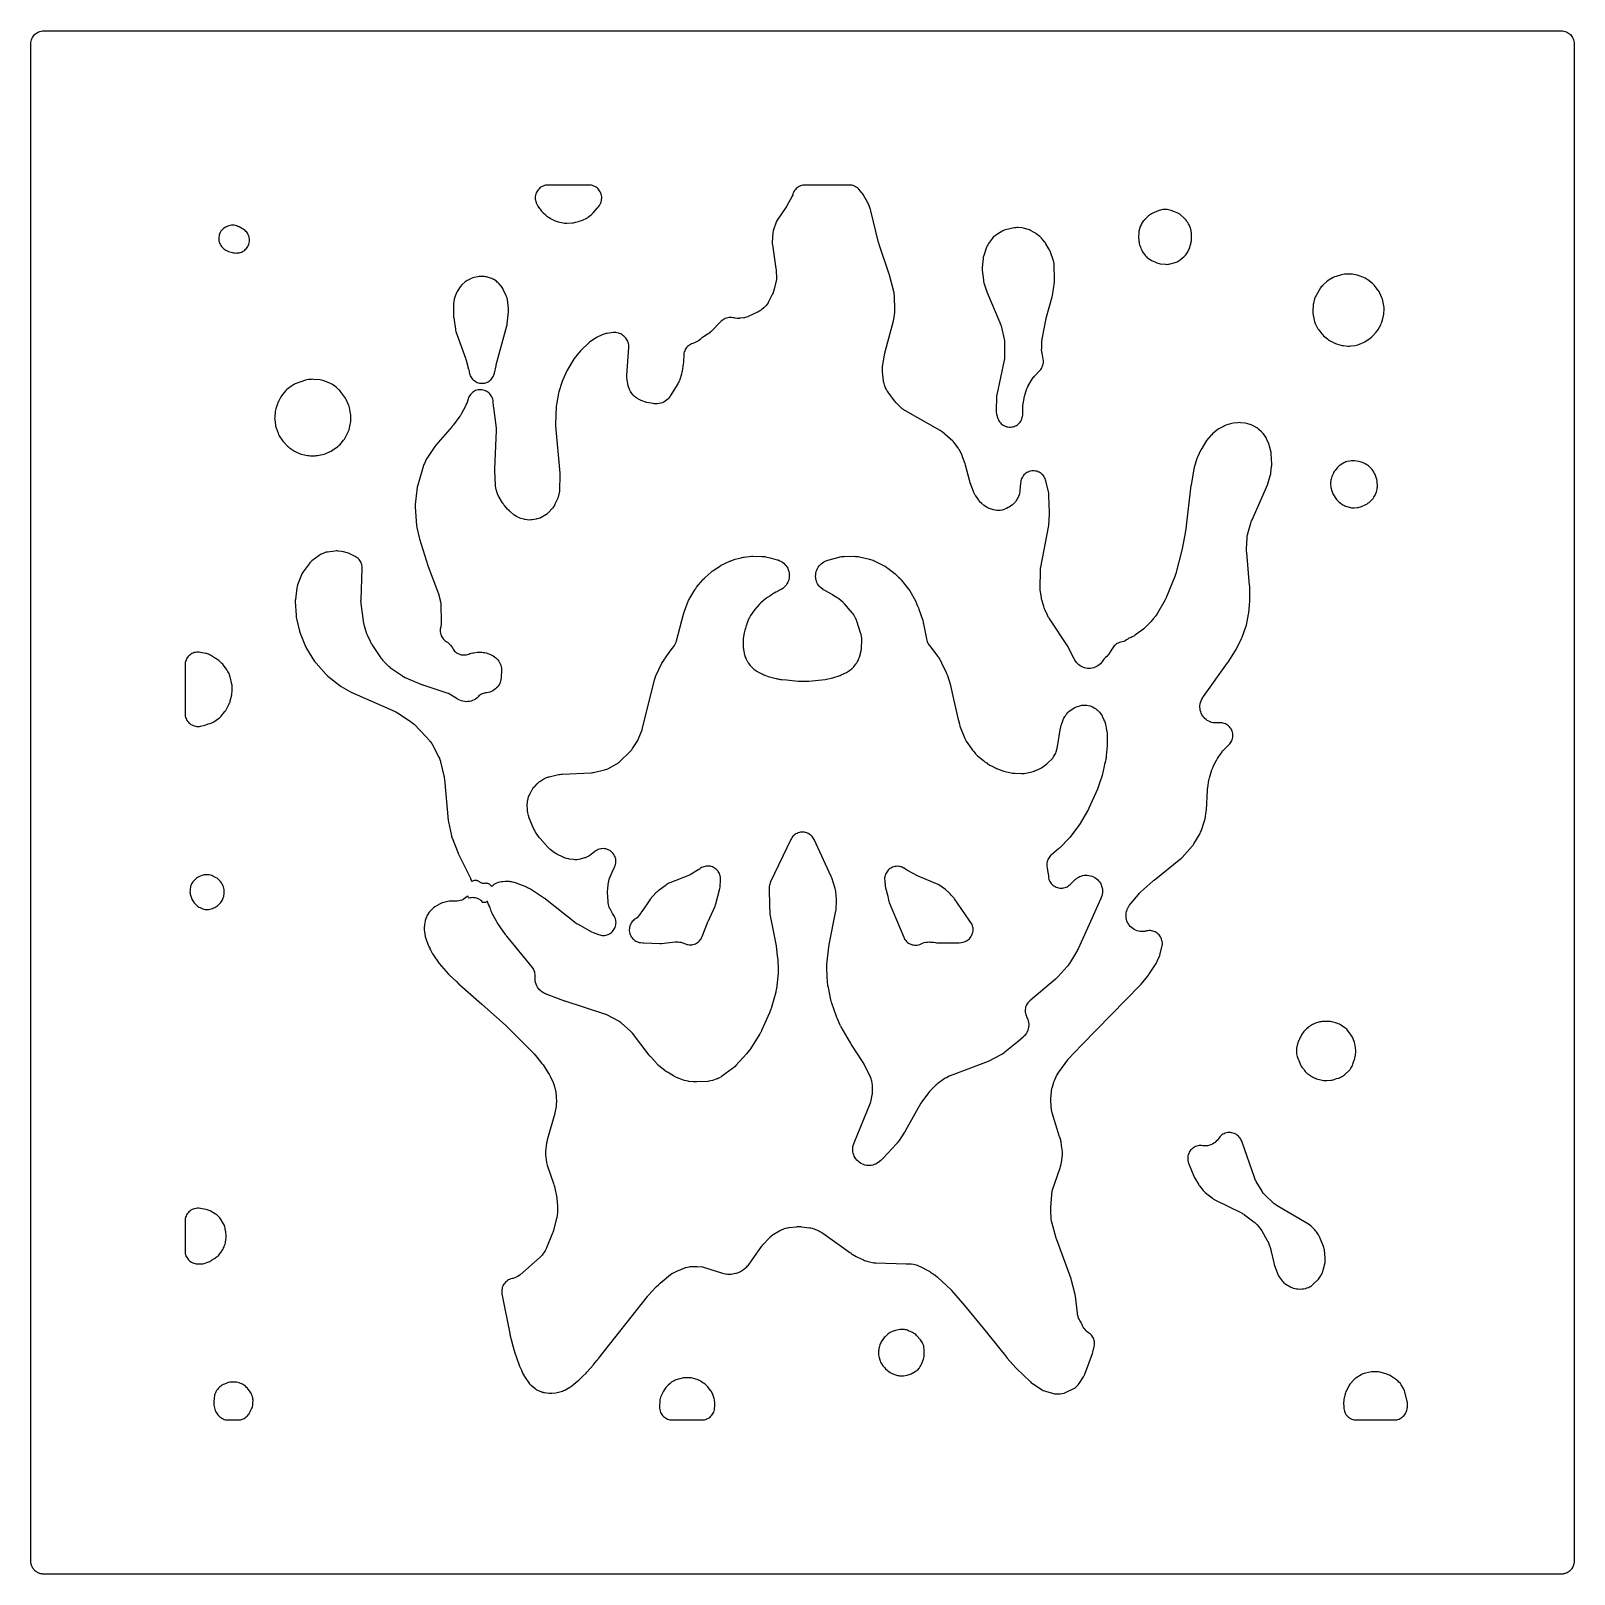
# Model space of a CAD drawing. Header units: millimetres. Extents: x 0 to 300, y 0 to 300.
import ezdxf

# ---------------------------------------------------------------- set-up
doc = ezdxf.new("R2010")
doc.units = ezdxf.units.MM
doc.layers.add('CUT', color=7, linetype='CONTINUOUS')

msp = doc.modelspace()

# ---------------------------------------------------------------- linework, layer by layer
at = {"layer": 'CUT'}
for points in [[(0.1479, 298.8271), (0.2738, 299.0373), (0.4198, 299.2341), (0.5844, 299.4156), (0.7659, 299.5802), (0.9627, 299.7262), (1.1729, 299.8521), (1.3944, 299.9569), (1.6252, 300.0395), (1.8629, 300.099), (2.1053, 300.135), (2.4114, 300.15), (297.5872, 300.15), (297.8933, 300.135), (298.1357, 300.099), (298.3734, 300.0395), (298.6041, 299.9569), (298.8256, 299.8521), (299.0358, 299.7262), (299.2326, 299.5802), (299.4142, 299.4156), (299.5787, 299.2341), (299.7247, 299.0373), (299.8507, 298.8271), (299.9554, 298.6056), (300.038, 298.3748), (300.0975, 298.1371), (300.1335, 297.8947), (300.1485, 297.5886), (300.1485, 297.0131), (300.1485, 297.0125), (300.1485, 2.4114), (300.1339, 2.114), (300.1297, 2.0799), (300.102, 1.893), (300.1003, 1.8816), (300.099, 1.8729), (300.0988, 1.8714), (300.0921, 1.8413), (300.0901, 1.8332), (300.0401, 1.6336), (300.0327, 1.611), (300.0239, 1.5857), (299.9584, 1.4029), (299.9516, 1.3872), (299.9353, 1.3518), (299.8932, 1.2629), (299.8922, 1.2608), (299.8547, 1.1814), (299.8494, 1.172), (299.8251, 1.1303), (299.8173, 1.1173), (299.7299, 0.9714), (299.727, 0.9673), (299.6944, 0.9219), (299.6934, 0.9206), (299.6729, 0.8929), (299.5853, 0.7748), (299.5443, 0.728), (299.5181, 0.6991), (299.5162, 0.6969), (299.5148, 0.6954), (299.5145, 0.6951), (299.4969, 0.6757), (299.4228, 0.5939), (299.3763, 0.5501), (299.3171, 0.4964), (299.3158, 0.4953), (299.3012, 0.482), (299.2966, 0.4779), (299.2434, 0.4296), (299.1919, 0.3896), (299.1126, 0.3308), (299.0526, 0.2863), (299.0509, 0.2851), (299.0501, 0.2845), (299.049, 0.2836), (298.9929, 0.2481), (298.9887, 0.2456), (298.9813, 0.2412), (298.9747, 0.2372), (298.9376, 0.215), (298.8852, 0.1836), (298.8413, 0.1573), (298.7811, 0.1268), (298.6223, 0.0517), (298.5586, 0.0268), (298.5529, 0.0248), (298.5439, 0.0216), (298.5064, 0.0081), (298.3942, -0.032), (298.3274, -0.051), (298.3186, -0.0532), (298.2281, -0.0759), (298.2192, -0.0781), (298.2115, -0.08), (298.1591, -0.0931), (298.0897, -0.1058), (297.9198, -0.131), (297.8623, -0.136), (297.8479, -0.1372), (297.5872, -0.15), (2.9618, -0.15), (2.4114, -0.15), (2.2186, -0.1405), (2.1042, -0.1348), (2.0416, -0.1255), (2.04, -0.1253), (2.0246, -0.123), (1.9747, -0.1156), (1.8619, -0.0988), (1.7343, -0.0668), (1.6243, -0.0392), (1.4997, 0.0054), (1.3937, 0.0434), (1.2733, 0.1004), (1.1723, 0.1482), (1.0572, 0.2172), (0.9622, 0.2742), (0.9289, 0.2989), (0.9092, 0.3136), (0.8935, 0.3252), (0.8534, 0.3549), (0.7655, 0.4202), (0.664, 0.5122), (0.584, 0.5848), (0.5385, 0.635), (0.5334, 0.6406), (0.5141, 0.6619), (0.4907, 0.6877), (0.4195, 0.7663), (0.3353, 0.8799), (0.2736, 0.9631), (0.1992, 1.0873), (0.1477, 1.1732), (0.0837, 1.3086), (0.043, 1.3947), (-0.002, 1.5205), (-0.0057, 1.5309), (-0.009, 1.5399), (-0.0101, 1.543), (-0.0395, 1.6253), (-0.0812, 1.7918), (-0.099, 1.863), (-0.1021, 1.884), (-0.1064, 1.9128), (-0.11, 1.9369), (-0.129, 2.065), (-0.135, 2.1053), (-0.15, 2.4114), (-0.15, 297.5886), (-0.135, 297.8947), (-0.099, 298.1371), (-0.0395, 298.3748), (0.0431, 298.6056)], [(85.9488, 134.8216), (86.0641, 134.854), (86.182, 134.8748), (86.3014, 134.8838), (86.4211, 134.8807), (86.5399, 134.8658), (86.6567, 134.8391), (86.7702, 134.8009), (86.8793, 134.7516), (86.9829, 134.6916), (87.0801, 134.6216), (87.1787, 134.5429), (87.2853, 134.4736), (87.3982, 134.4151), (87.5162, 134.3679), (87.6383, 134.3325), (87.7632, 134.3092), (87.8898, 134.2982), (88.0169, 134.2996), (88.1572, 134.315), (88.2436, 134.3289), (88.3593, 134.3361), (88.4751, 134.3321), (88.59, 134.317), (88.7029, 134.2908), (88.8127, 134.2539), (88.9185, 134.2066), (89.0192, 134.1493), (89.114, 134.0825), (89.2018, 134.0069), (89.2819, 133.9232), (89.3536, 133.8321), (89.4162, 133.7346), (89.4691, 133.6315), (89.4723, 133.6233), (89.635, 133.7594), (89.7955, 133.9077), (90.03, 134.0867), (90.2802, 134.2429), (90.544, 134.375), (90.8189, 134.4818), (91.1027, 134.5624), (91.4207, 134.6212), (91.4518, 134.6254), (91.6266, 134.6452), (92.134, 134.6904), (92.2928, 134.7012), (92.3213, 134.7025), (92.6139, 134.7038), (92.9055, 134.6801), (92.9338, 134.6766), (93.0913, 134.6537), (93.303, 134.6183), (93.4861, 134.583), (93.5187, 134.5759), (93.8785, 134.4782), (93.9102, 134.4678), (94.0861, 134.4057), (96.2869, 133.5656), (96.4722, 133.4891), (96.5049, 133.4745), (96.8619, 133.2925), (96.8929, 133.2745), (97.0636, 133.1694), (99.607, 131.5083), (99.7411, 131.4165), (99.8309, 131.3522), (99.9609, 131.2546), (105.9887, 126.5253), (106.1497, 126.409), (106.3194, 126.3059), (108.959, 124.842), (109.2658, 124.6981), (110.3044, 124.2945), (110.5357, 124.2174), (110.7733, 124.1631), (111.0151, 124.1323), (111.2588, 124.1251), (111.502, 124.1418), (111.7424, 124.182), (111.9778, 124.2455), (112.2058, 124.3316), (112.4244, 124.4394), (112.6315, 124.5681), (112.825, 124.7163), (113.0032, 124.8827), (113.1643, 125.0656), (113.3069, 125.2633), (113.4295, 125.474), (113.531, 125.6956), (113.6105, 125.9261), (113.6671, 126.1632), (113.7004, 126.4047), (113.7099, 126.6483), (113.6958, 126.8916), (113.6579, 127.1324), (113.5969, 127.3684), (113.5131, 127.5974), (113.4074, 127.817), (113.2808, 128.0254), (113.0477, 128.3701), (113.0307, 128.3981), (112.9393, 128.5571), (112.6101, 129.1642), (112.5341, 129.3121), (112.5211, 129.3389), (112.3997, 129.6195), (112.3121, 129.8843), (112.2483, 130.1559), (112.205, 130.4585), (112.2021, 130.4881), (112.1896, 130.654), (112.0874, 132.5678), (112.0822, 132.738), (112.0819, 132.7685), (112.0947, 133.1088), (112.0972, 133.1392), (112.1152, 133.3086), (112.2679, 134.4916), (112.2949, 134.6675), (112.3004, 134.6988), (112.3728, 135.0176), (112.4751, 135.3282), (112.4865, 135.3579), (112.554, 135.5224), (113.1701, 136.9282), (113.2596, 137.1179), (113.2765, 137.1512), (113.3464, 137.272), (113.4598, 137.4922), (113.5508, 137.7225), (113.6185, 137.9607), (113.6624, 138.2044), (113.682, 138.4513), (113.677, 138.6988), (113.6475, 138.9447), (113.5939, 139.1865), (113.5166, 139.4217), (113.4164, 139.6482), (113.2943, 139.8637), (113.1515, 140.066), (112.9894, 140.2532), (112.8096, 140.4234), (112.6138, 140.575), (112.4039, 140.7065), (112.1821, 140.8166), (111.9505, 140.9042), (111.7113, 140.9684), (111.467, 141.0087), (111.2199, 141.0246), (110.9724, 141.016), (110.7269, 140.9829), (110.486, 140.9257), (110.2519, 140.845), (110.0269, 140.7415), (109.8133, 140.6162), (109.6131, 140.4705), (108.8573, 139.8606), (108.7105, 139.748), (108.6838, 139.7285), (108.3994, 139.5421), (108.1245, 139.3985), (107.8091, 139.2714), (107.7779, 139.2606), (107.6017, 139.2044), (106.9492, 139.0138), (106.7697, 138.9661), (106.7375, 138.9584), (106.4021, 138.8956), (106.0919, 138.8688), (105.7507, 138.8732), (105.7175, 138.8752), (105.5326, 138.8914), (104.6925, 138.9859), (104.4807, 139.0158), (104.4431, 139.0222), (104.0601, 139.1103), (103.6897, 139.2414), (103.6545, 139.2561), (103.4597, 139.3445), (102.179, 139.9699), (101.9913, 140.0682), (101.9583, 140.0867), (101.6012, 140.3142), (101.5705, 140.3363), (101.4021, 140.4648), (100.9256, 140.8504), (100.8084, 140.9493), (100.7878, 140.9674), (100.566, 141.1791), (100.5469, 141.1988), (100.4427, 141.3113), (98.9409, 142.9997), (98.7663, 143.2111), (98.6532, 143.3587), (98.4946, 143.5823), (98.0676, 144.233), (97.9856, 144.3637), (97.9714, 144.3874), (97.824, 144.6583), (97.8118, 144.6831), (97.7465, 144.8229), (96.925, 146.6818), (96.8536, 146.855), (96.8416, 146.8863), (96.7251, 147.2422), (96.7163, 147.2745), (96.6716, 147.4564), (96.5573, 147.9767), (96.5224, 148.1564), (96.5169, 148.1887), (96.4736, 148.5523), (96.4713, 148.5849), (96.463, 148.7679), (96.4502, 149.3842), (96.4508, 149.5655), (96.4517, 149.5979), (96.4791, 149.9593), (96.4832, 149.9915), (96.51, 150.1708), (96.5722, 150.5277), (96.6098, 150.7151), (96.6173, 150.7483), (96.7125, 151.0863), (96.8416, 151.4128), (96.8557, 151.4439), (96.9393, 151.6157), (97.2764, 152.2659), (97.3605, 152.4192), (97.3762, 152.4463), (97.55, 152.7166), (97.7483, 152.9696), (97.7687, 152.9932), (97.8859, 153.123), (98.3458, 153.6087), (98.4963, 153.7589), (98.5239, 153.7848), (98.8491, 154.0584), (98.8795, 154.0811), (99.0532, 154.2036), (99.4978, 154.4986), (99.6413, 154.5892), (99.6673, 154.6049), (99.9417, 154.7531), (100.2033, 154.8652), (100.4999, 154.9617), (100.5292, 154.9697), (100.6937, 155.0111), (102.5061, 155.4237), (102.6687, 155.457), (102.6979, 155.4623), (103.0268, 155.507), (103.0563, 155.5097), (103.222, 155.5212), (108.8896, 155.7864), (109.1126, 155.8068), (109.3329, 155.8472), (111.4832, 156.3415), (111.6937, 156.3997), (111.8984, 156.4761), (112.0956, 156.57), (113.769, 157.4587), (113.9707, 157.5783), (114.1604, 157.7163), (114.3363, 157.8715), (116.5727, 160.0392), (116.7713, 160.2556), (116.9431, 160.4939), (117.8129, 161.8634), (117.9281, 162.0648), (118.0241, 162.2761), (118.7776, 164.1616), (118.8826, 164.4873), (121.2133, 173.882), (121.2618, 174.059), (121.2712, 174.0904), (121.394, 174.4362), (121.4065, 174.4665), (121.4804, 174.6345), (122.6433, 177.1113), (122.91, 177.5039), (122.9227, 177.5225), (123.0254, 177.6737), (123.9219, 178.9935), (124.8506, 180.1995), (124.976, 180.3779), (125.0854, 180.5666), (125.2814, 180.9415), (125.3976, 181.1981), (125.4842, 181.4662), (126.8461, 186.6651), (126.906, 186.8697), (126.9505, 187.0074), (127.0219, 187.2082), (127.7748, 189.1499), (127.8346, 189.295), (127.8458, 189.3207), (127.9833, 189.6026), (127.9966, 189.6274), (128.0741, 189.7638), (129.0224, 191.3557), (129.0991, 191.4791), (129.1133, 191.5009), (129.2808, 191.7382), (129.2967, 191.7588), (129.3872, 191.8724), (130.5884, 193.3213), (130.6845, 193.4327), (130.7021, 193.4523), (130.907, 193.6633), (130.9261, 193.6815), (131.0346, 193.7808), (132.2292, 194.832), (132.434, 194.9998), (132.5769, 195.1087), (132.793, 195.2616), (133.849, 195.954), (134.1947, 196.1593), (134.9925, 196.5719), (135.9944, 197.0164), (136.0294, 197.0304), (136.8946, 197.3226), (138.0343, 197.6405), (138.1765, 197.6772), (138.2021, 197.6832), (138.4901, 197.7397), (138.516, 197.7438), (138.6615, 197.7635), (140.0955, 197.9298), (140.2437, 197.944), (140.2703, 197.946), (140.3453, 197.9487), (142.081, 197.895), (142.1735, 197.891), (142.3203, 197.8817), (142.3465, 197.8795), (142.6383, 197.8438), (142.6643, 197.8396), (142.809, 197.8131), (143.6936, 197.6335), (145.0535, 197.2489), (145.2311, 197.1939), (145.2529, 197.1865), (145.4021, 197.1277), (145.5708, 197.0563), (145.6006, 197.0428), (145.8949, 196.892), (146.12, 196.7467), (146.3639, 196.5525), (146.5874, 196.3351), (146.7883, 196.0966), (146.9645, 195.8395), (147.1145, 195.5661), (147.2366, 195.2792), (147.3297, 194.9817), (147.3929, 194.6763), (147.4313, 194.3109), (147.4482, 194.2018), (147.4278, 194.0597), (147.3982, 193.7441), (147.3385, 193.438), (147.2488, 193.1395), (147.1299, 192.8512), (146.9831, 192.5761), (146.8098, 192.317), (146.6117, 192.0762), (146.3907, 191.8563), (146.149, 191.6593), (145.864, 191.4707), (145.8354, 191.4538), (145.6731, 191.363), (145.0484, 191.0334), (144.9779, 190.9996), (144.8287, 190.9176), (144.5081, 190.7484), (144.3384, 190.6502), (144.1769, 190.539), (143.6667, 190.1573), (143.2009, 189.8913), (143.01, 189.7706), (142.8307, 189.6331), (141.8703, 188.8249), (141.6075, 188.5684), (140.7262, 187.5722), (140.5212, 187.3064), (139.9042, 186.3846), (139.7565, 186.1333), (139.6562, 185.9055), (139.5789, 185.7774), (139.4583, 185.5119), (139.1613, 184.7414), (139.1423, 184.7022), (139.0784, 184.5265), (139.0391, 184.4245), (138.9492, 184.1425), (138.8979, 183.8762), (138.7772, 183.5521), (138.6977, 183.2981), (138.6457, 183.037), (138.4808, 181.8952), (138.4602, 181.6981), (138.4554, 181.5001), (138.4748, 180.215), (138.4806, 180.1204), (138.4807, 180.099), (138.4892, 179.8942), (138.5145, 179.6908), (138.5564, 179.4901), (138.6765, 179.0132), (138.7265, 178.7691), (138.8055, 178.4756), (138.8321, 178.4099), (138.8743, 178.2692), (138.958, 178.0607), (139.06, 177.8606), (139.1765, 177.6555), (139.2289, 177.5457), (139.3397, 177.3391), (139.4536, 177.1676), (139.4686, 177.1411), (139.6028, 176.9301), (139.7574, 176.7335), (139.9309, 176.5534), (140.5594, 175.9631), (140.7302, 175.8165), (140.9134, 175.6859), (141.1077, 175.5724), (141.2239, 175.5113), (141.3201, 175.4414), (141.5557, 175.2895), (141.8069, 175.1649), (142.2142, 174.9907), (142.2631, 174.965), (142.4751, 174.8659), (142.6629, 174.7987), (142.9953, 174.6565), (143.3148, 174.5448), (144.877, 174.1146), (145.0694, 174.0697), (145.2648, 174.0402), (145.4425, 174.0205), (145.4488, 174.0185), (145.7246, 173.9523), (146.0062, 173.9177), (146.8869, 173.8601), (149.1617, 173.6075), (149.4394, 173.5922), (150.9751, 173.5933), (151.2464, 173.6083), (154.4103, 173.9559), (154.6832, 174.0013), (155.8961, 174.2727), (156.088, 174.3237), (156.2753, 174.3898), (156.4564, 174.4619), (156.9587, 174.6025), (157.0667, 174.6398), (157.1151, 174.6531), (157.3309, 174.723), (157.5395, 174.8121), (158.5911, 175.319), (158.7822, 175.4216), (158.9637, 175.5403), (159.1343, 175.6744), (159.1808, 175.7143), (159.2233, 175.743), (159.4057, 175.8786), (159.5751, 176.0301), (159.6812, 176.1441), (159.7857, 176.2338), (159.9622, 176.4009), (160.1216, 176.5843), (160.2624, 176.7823), (160.3677, 176.9468), (160.3802, 176.9615), (160.5509, 177.1871), (160.6951, 177.4306), (160.8806, 177.7888), (160.9876, 178.0245), (161.0697, 178.27), (161.4145, 179.5122), (161.4777, 179.8086), (161.5046, 180.1105), (161.5443, 181.5218), (161.5403, 181.7514), (161.5151, 181.9796), (161.4087, 182.6584), (161.37, 182.8539), (161.3158, 183.0457), (160.5791, 185.3061), (160.4977, 185.5217), (160.3967, 185.7289), (159.9806, 186.4915), (159.8411, 186.7177), (159.6783, 186.9278), (158.1982, 188.642), (158.0446, 188.8045), (157.8772, 188.9526), (157.0421, 189.6274), (156.8885, 189.742), (156.7266, 189.8446), (156.0867, 190.2163), (155.8411, 190.3879), (155.6149, 190.5287), (154.3449, 191.228), (154.1934, 191.316), (154.0377, 191.4116), (154.0102, 191.4294), (153.7368, 191.6262), (153.5061, 191.8291), (153.2964, 192.0536), (153.1095, 192.2975), (152.9473, 192.5585), (152.8114, 192.834), (152.703, 193.1215), (152.6232, 193.4182), (152.5727, 193.7213), (152.552, 194.0279), (152.5614, 194.335), (152.6007, 194.6397), (152.6695, 194.9391), (152.7672, 195.2304), (152.8929, 195.5108), (153.0453, 195.7776), (153.223, 196.0282), (153.4244, 196.2603), (153.6474, 196.4716), (153.89, 196.6602), (154.1498, 196.8242), (154.4244, 196.962), (154.7387, 197.083), (154.7698, 197.0933), (154.9452, 197.1464), (157.1201, 197.7477), (157.2779, 197.7877), (157.3063, 197.7943), (157.6007, 197.8487), (157.7219, 197.8604), (157.9458, 197.8795), (158.0905, 197.884), (160.1272, 197.9027), (160.3442, 197.8984), (160.3828, 197.8966), (160.814, 197.8504), (160.8522, 197.8441), (161.0651, 197.8024), (163.0065, 197.3635), (163.2248, 197.3072), (163.2634, 197.296), (163.6878, 197.1447), (163.7247, 197.1289), (163.9294, 197.0344), (165.8731, 196.0644), (166.0452, 195.9729), (166.0755, 195.9557), (166.4043, 195.7465), (166.4326, 195.7263), (166.5885, 195.6091), (168.0304, 194.4647), (168.7095, 193.8481), (168.9164, 193.6259), (168.9692, 193.5692), (169.2002, 193.321), (169.2118, 193.3085), (169.9344, 192.4386), (170.8831, 191.1981), (170.9071, 191.1572), (171.9633, 189.256), (172.4046, 188.228), (172.4451, 188.1336), (172.5483, 187.8932), (172.6577, 187.6385), (173.3951, 185.3871), (173.4641, 185.1505), (173.5056, 184.9885), (173.5589, 184.7479), (174.1064, 181.8234), (174.1641, 181.582), (174.2455, 181.3475), (174.3497, 181.1222), (174.4676, 180.8976), (174.5784, 180.7072), (174.7055, 180.5273), (176.3543, 178.3998), (176.4566, 178.2613), (176.4743, 178.2362), (176.6593, 177.946), (176.6746, 177.9193), (176.7569, 177.7681), (177.0596, 177.1806), (177.9756, 175.2692), (178.0347, 175.1396), (178.0448, 175.1162), (178.1481, 174.8508), (178.1564, 174.8267), (178.2004, 174.6912), (178.7658, 172.8303), (178.7757, 172.7952), (179.3951, 170.1163), (180.2943, 166.1556), (180.3627, 165.9313), (180.529, 165.2122), (180.6345, 164.8697), (181.5626, 162.482), (181.6864, 162.2121), (181.8413, 161.9588), (182.9333, 160.3909), (183.0962, 160.1818), (183.2802, 159.991), (183.3284, 159.9461), (183.5251, 159.6606), (183.6779, 159.4611), (183.85, 159.278), (184.0395, 159.1131), (185.2003, 158.2014), (185.3651, 158.0477), (185.5733, 157.8738), (185.7991, 157.7235), (185.8379, 157.7006), (186.0265, 157.5524), (186.225, 157.4116), (186.4363, 157.2907), (187.1381, 156.9333), (187.2144, 156.8883), (187.3813, 156.7982), (187.5546, 156.721), (187.57, 156.7148), (187.7683, 156.6256), (187.9202, 156.5744), (188.9779, 156.1503), (189.1952, 156.0746), (189.4184, 156.0192), (190.892, 155.7247), (191.0966, 155.6926), (191.3032, 155.6775), (192.6368, 155.6355), (192.8897, 155.6403), (193.1408, 155.6707), (194.3496, 155.8794), (194.6217, 155.9422), (194.8852, 156.035), (195.0502, 156.1038), (195.0882, 156.1151), (195.2947, 156.1971), (195.5443, 156.3095), (195.994, 156.4967), (196.2526, 156.6223), (196.495, 156.7767), (197.5243, 157.5187), (197.684, 157.6441), (197.8331, 157.782), (198.503, 158.4542), (198.6784, 158.6498), (198.8323, 158.8627), (199.0515, 159.2021), (199.1723, 159.4105), (199.2724, 159.6295), (199.351, 159.8571), (199.5573, 160.563), (199.6255, 160.8646), (200.2145, 164.5022), (200.2434, 164.6597), (200.2492, 164.6877), (200.3271, 164.9982), (200.3353, 165.0256), (200.3841, 165.1781), (200.6337, 165.9037), (200.6981, 166.0769), (200.7104, 166.1076), (200.8519, 166.4163), (201.0232, 166.7096), (201.0412, 166.7373), (201.1459, 166.8896), (201.3193, 167.1289), (201.4177, 167.2587), (201.4358, 167.2815), (201.6318, 167.5077), (201.8278, 167.6978), (202.0599, 167.8868), (202.0833, 167.9042), (202.2159, 167.9985), (202.4433, 168.1529), (202.5766, 168.2393), (202.6007, 168.2543), (202.8553, 168.3972), (203.1211, 168.5182), (203.1475, 168.5288), (203.2959, 168.5853), (203.7781, 168.7571), (203.9609, 168.817), (203.9938, 168.8268), (204.3372, 168.9108), (204.6566, 168.9548), (204.9789, 168.9659), (205.3006, 168.944), (205.6184, 168.8892), (205.9588, 168.7938), (205.9913, 168.7828), (206.172, 168.7168), (206.2506, 168.6858), (206.4247, 168.6119), (206.4555, 168.5979), (206.7644, 168.4384), (207.03, 168.2652), (207.3006, 168.047), (207.3258, 168.0245), (207.4637, 167.8949), (207.6438, 167.7169), (207.7611, 167.5956), (207.7816, 167.5734), (207.9817, 167.3365), (208.1442, 167.1047), (208.2986, 166.8357), (208.3124, 166.8089), (208.3864, 166.6573), (208.6463, 166.0926), (208.7279, 165.9013), (208.7416, 165.8667), (208.8725, 165.4721), (208.8822, 165.4363), (208.9311, 165.2341), (209.1835, 164.0459), (209.2155, 163.8761), (209.2205, 163.8456), (209.2609, 163.5025), (209.2631, 163.4717), (209.2714, 163.2991), (209.3136, 161.6097), (209.3127, 161.391), (209.3077, 161.2425), (209.2941, 161.0242), (209.1126, 159.0504), (209.0881, 158.8462), (209.0677, 158.708), (209.0321, 158.5055), (209.0209, 158.4505), (208.9328, 158.0664), (208.7959, 157.4692), (208.7105, 157.0967), (208.2818, 155.2273), (207.8874, 153.9654), (207.373, 152.5705), (205.7457, 148.9044), (205.6526, 148.7099), (205.5856, 148.5797), (205.4815, 148.3909), (204.0253, 145.9214), (203.9154, 145.7462), (203.8376, 145.6294), (203.7182, 145.4606), (202.2206, 143.4619), (202.0629, 143.2657), (201.9516, 143.1361), (201.7811, 142.9509), (200.1705, 141.3141), (200.0409, 141.1886), (199.9508, 141.1055), (199.8153, 140.9863), (198.4412, 139.8355), (198.266, 139.674), (198.107, 139.4965), (197.9656, 139.3047), (197.8432, 139.1003), (197.7407, 138.8852), (197.6592, 138.6613), (197.5993, 138.4306), (197.5617, 138.1953), (197.5467, 138.0599), (197.5314, 137.8059), (197.5421, 137.5516), (197.5786, 137.2998), (197.7645, 136.3569), (197.7957, 136.1757), (197.8004, 136.1432), (197.8353, 135.7832), (197.8447, 135.586), (197.8803, 135.3437), (197.9393, 135.1061), (198.0213, 134.8754), (198.1255, 134.6538), (198.2509, 134.4434), (198.3963, 134.2463), (198.5602, 134.0644), (198.7412, 133.8994), (198.9374, 133.7529), (199.147, 133.6264), (199.368, 133.5209), (199.5983, 133.4375), (199.8356, 133.3771), (200.0777, 133.3402), (200.3222, 133.3271), (200.5668, 133.3381), (200.8092, 133.3729), (201.0471, 133.4312), (201.278, 133.5126), (201.4999, 133.6161), (201.7107, 133.7409), (201.9082, 133.8857), (202.0905, 134.0491), (202.9434, 134.8921), (203.0786, 135.0192), (203.1033, 135.0414), (203.3686, 135.2562), (203.6289, 135.4272), (203.9048, 135.5717), (204.1937, 135.6882), (204.4926, 135.7755), (204.7988, 135.8329), (205.1091, 135.8596), (205.4205, 135.8556), (205.73, 135.8207), (206.0345, 135.7554), (206.3311, 135.6603), (206.6168, 135.5364), (206.8889, 135.3847), (207.1446, 135.207), (207.3815, 135.0047), (207.5972, 134.7801), (207.7896, 134.5352), (207.9569, 134.2725), (208.0974, 133.9945), (208.2096, 133.704), (208.2926, 133.4038), (208.3455, 133.0968), (208.3677, 132.7862), (208.3592, 132.4748), (208.3198, 132.1659), (208.2501, 131.8623), (208.1412, 131.5388), (208.129, 131.5079), (208.0568, 131.3367), (206.5693, 128.0404), (206.4036, 127.7164), (206.391, 127.6915), (206.3887, 127.6869), (206.3387, 127.5802), (205.4354, 125.5275), (203.6216, 121.5081), (203.5213, 121.3029), (203.4491, 121.1657), (203.3365, 120.9669), (201.939, 118.6656), (201.8472, 118.5219), (201.8302, 118.4966), (201.6276, 118.2225), (201.6084, 118.1989), (201.4979, 118.069), (199.7577, 116.1151), (199.5698, 115.919), (199.4377, 115.7907), (199.2361, 115.6087), (194.2112, 111.3908), (194.033, 111.2258), (193.8717, 111.0443), (193.7287, 110.8481), (193.6054, 110.6388), (193.5031, 110.4186), (193.4225, 110.1895), (193.3646, 109.9537), (193.3298, 109.7133), (193.3185, 109.4707), (193.3308, 109.2282), (193.3666, 108.988), (193.4255, 108.7524), (193.507, 108.5236), (193.6103, 108.3039), (193.7301, 108.0783), (193.8475, 107.7923), (193.9363, 107.4962), (193.9956, 107.1928), (194.0248, 106.8851), (194.0236, 106.5759), (193.9921, 106.2684), (193.9306, 105.9655), (193.8396, 105.67), (193.7201, 105.385), (193.5731, 105.113), (193.4002, 104.8568), (193.184, 104.5959), (193.1617, 104.5716), (193.0339, 104.4387), (193.021, 104.4259), (191.9912, 103.4689), (189.3884, 101.3947), (189.2401, 101.2824), (189.2131, 101.263), (188.9009, 101.0613), (188.8721, 101.0446), (188.7088, 100.9556), (186.0973, 99.6144), (185.9063, 99.523), (185.7749, 99.4646), (185.579, 99.3842), (178.7435, 96.7996), (178.7081, 96.7859), (178.7011, 96.7831), (178.5553, 96.72), (177.9881, 96.4528), (177.7837, 96.3447), (177.5901, 96.2181), (176.3414, 95.3165), (176.183, 95.1922), (176.0351, 95.0554), (174.7381, 93.7555), (174.5009, 93.4804), (173.2306, 91.7702), (173.0561, 91.5007), (170.0721, 86.1702), (169.9983, 86.0442), (169.9465, 85.9596), (169.8678, 85.8365), (168.8015, 84.2379), (168.4495, 83.7545), (168.4359, 83.7373), (168.419, 83.7174), (168.3227, 83.6085), (165.7683, 80.8298), (165.5741, 80.6336), (165.4376, 80.5054), (165.2296, 80.3241), (164.9706, 80.1146), (164.8255, 80.0029), (164.799, 79.9836), (164.5179, 79.7984), (164.2461, 79.6553), (163.9617, 79.5393), (163.6673, 79.4517), (163.3658, 79.3932), (163.06, 79.3644), (162.7529, 79.3656), (162.4473, 79.3967), (162.1463, 79.4574), (161.8526, 79.5473), (161.569, 79.6654), (161.2984, 79.8105), (161.0431, 79.9814), (160.8058, 80.1764), (160.5886, 80.3936), (160.3937, 80.6309), (160.2228, 80.8861), (160.0776, 81.1568), (159.9596, 81.4403), (159.8697, 81.734), (159.809, 82.0351), (159.7778, 82.3407), (159.7767, 82.6478), (159.8055, 82.9536), (159.864, 83.2551), (159.9601, 83.5778), (159.9709, 83.6086), (160.0359, 83.7799), (163.2118, 91.5709), (163.2861, 91.779), (163.3417, 91.9928), (163.5787, 93.1036), (163.6175, 93.3408), (163.6334, 93.5806), (163.65, 94.5082), (163.6425, 94.7513), (163.6114, 94.9926), (163.4715, 95.7762), (163.4238, 95.9891), (163.3577, 96.197), (163.2738, 96.3984), (162.0031, 99.1071), (161.8302, 99.4164), (159.4835, 102.9941), (159.4264, 103.0839), (159.3885, 103.1455), (159.334, 103.2368), (157.5458, 106.3327), (157.4705, 106.4695), (157.4213, 106.5635), (157.3518, 106.7033), (156.7978, 107.8787), (156.7184, 108.0593), (156.6677, 108.1833), (156.5979, 108.3679), (155.6987, 110.9488), (155.6252, 111.1842), (155.5807, 111.3456), (155.5229, 111.5853), (155.0296, 113.9729), (154.9594, 114.3389), (154.9376, 114.4682), (154.9133, 114.6525), (154.8876, 114.9254), (154.7229, 117.7866), (154.7172, 117.9434), (154.7168, 117.9715), (154.725, 118.285), (154.7269, 118.313), (154.7408, 118.4692), (155.12, 121.9066), (155.142, 122.0724), (155.1595, 122.1848), (155.1889, 122.3495), (156.5087, 128.89), (156.5394, 129.0794), (156.5555, 129.2706), (156.626, 130.8166), (156.6198, 131.1404), (156.4896, 132.6855), (156.4479, 132.9754), (156.3727, 133.2583), (155.6798, 135.3602), (155.5735, 135.6292), (152.2571, 142.7803), (152.143, 142.9977), (152.0081, 143.2029), (151.8538, 143.3938), (151.6814, 143.5687), (151.4928, 143.7258), (151.2896, 143.8636), (151.0739, 143.9809), (150.8478, 144.0765), (150.6133, 144.1494), (150.3729, 144.1989), (150.1287, 144.2246), (149.8832, 144.2263), (149.6387, 144.2039), (149.3976, 144.1575), (149.1622, 144.0878), (148.9348, 143.9953), (148.7175, 143.881), (148.5125, 143.7459), (148.3218, 143.5913), (148.1471, 143.4188), (147.9902, 143.2299), (147.8525, 143.0266), (147.7355, 142.8108), (143.7789, 134.5717), (143.6877, 134.3565), (143.6169, 134.1337), (143.5673, 133.9054), (143.5393, 133.6733), (143.533, 133.4397), (143.5338, 133.3974), (143.5332, 133.3754), (143.6074, 129.6965), (143.6268, 128.7243), (143.6404, 128.5083), (143.6727, 128.2943), (144.8871, 122.0837), (145.0917, 120.0941), (145.1072, 119.9435), (145.1176, 119.8428), (145.1753, 119.2813), (145.2765, 117.6157), (145.2394, 116.7587), (145.2377, 116.7202), (145.2376, 116.7184), (145.2376, 116.7182), (144.9144, 113.7618), (144.8939, 113.6053), (144.8897, 113.5773), (144.8291, 113.2676), (144.8225, 113.2401), (144.7825, 113.0874), (143.8837, 109.9298), (143.8296, 109.7621), (143.825, 109.7503), (143.806, 109.7019), (143.7857, 109.6502), (143.5693, 109.0985), (142.045, 105.6411), (141.9252, 105.3942), (141.8378, 105.2297), (141.7002, 104.9922), (139.8674, 102.0798), (139.1207, 101.0899), (137.059, 98.8053), (136.9204, 98.6597), (136.8949, 98.6344), (136.5953, 98.3666), (136.5673, 98.3442), (136.4071, 98.2226), (134.2596, 96.6826), (134.1162, 96.5848), (134.0902, 96.5679), (133.8148, 96.4067), (133.5257, 96.2717), (133.497, 96.2598), (133.335, 96.1975), (132.6711, 95.9594), (132.4954, 95.9012), (132.4637, 95.8916), (132.1337, 95.8089), (131.7971, 95.7591), (131.7642, 95.7559), (131.5796, 95.7424), (129.4083, 95.6379), (129.149, 95.6344), (128.9731, 95.6381), (128.7142, 95.6525), (127.8989, 95.7263), (127.7219, 95.7466), (127.6903, 95.751), (127.3684, 95.8113), (127.0537, 95.9019), (127.0236, 95.9121), (126.8563, 95.9735), (125.4872, 96.513), (125.3518, 96.5694), (125.3278, 96.58), (125.0642, 96.7085), (125.041, 96.7209), (124.9132, 96.7928), (123.7113, 97.5), (123.5891, 97.575), (123.5675, 97.5889), (123.3324, 97.7526), (123.3119, 97.7681), (123.1991, 97.8566), (122.0613, 98.7856), (121.9556, 98.8752), (121.937, 98.8916), (121.7359, 99.0822), (121.7185, 99.0999), (121.6234, 99.2007), (120.4602, 100.479), (120.3504, 100.6052), (120.2778, 100.6926), (120.1737, 100.8235), (116.8978, 105.141), (116.7343, 105.3351), (116.552, 105.5117), (114.7419, 107.0949), (114.5156, 107.2709), (114.2706, 107.4199), (111.9432, 108.6586), (111.742, 108.7544), (111.533, 108.832), (103.8116, 111.3115), (103.7185, 111.3428), (103.6554, 111.3648), (103.5631, 111.3985), (100.3376, 112.6242), (100.1798, 112.6883), (100.0736, 112.7343), (99.9189, 112.8054), (99.807, 112.86), (99.6375, 112.9482), (99.6077, 112.9647), (99.3095, 113.1499), (99.056, 113.3457), (98.8238, 113.5663), (98.6152, 113.8094), (98.4324, 114.0724), (98.2774, 114.3526), (98.1516, 114.6472), (98.0565, 114.953), (97.9929, 115.2669), (97.9617, 115.5856), (97.963, 115.9059), (97.9776, 116.0431), (97.9915, 116.2893), (97.9812, 116.5357), (97.9466, 116.7798), (97.8881, 117.0194), (97.8064, 117.252), (97.7021, 117.4755), (97.5763, 117.6875), (97.4302, 117.8862), (92.4419, 124.0119), (92.3561, 124.1215), (92.2991, 124.197), (92.2174, 124.3096), (90.7316, 126.4391), (90.6119, 126.6218), (90.5342, 126.7482), (90.4254, 126.9376), (89.6432, 128.3947), (89.5676, 128.5433), (89.5547, 128.5702), (89.4238, 128.8768), (89.4133, 128.9047), (89.3581, 129.0621), (89.2001, 129.5476), (89.1354, 129.7235), (89.0578, 129.894), (89.046, 129.9174), (89.0163, 129.9749), (89.0129, 129.9811), (88.9984, 130.01), (88.8634, 130.3137), (88.7658, 130.6065), (88.7064, 130.7589), (88.6274, 130.7051), (88.5259, 130.6493), (88.4194, 130.6036), (88.309, 130.5684), (88.1958, 130.544), (88.0807, 130.5306), (87.9649, 130.5284), (87.8494, 130.5374), (87.8142, 130.5436), (87.7556, 130.6188), (87.589, 130.7945), (87.4062, 130.9532), (87.209, 131.0935), (86.9991, 131.2141), (86.7785, 131.3138), (86.5493, 131.3917), (86.3137, 131.447), (86.0738, 131.4794), (85.8319, 131.4883), (85.5902, 131.4739), (85.3511, 131.4361), (85.1509, 131.3842), (85.0827, 131.4496), (85.0049, 131.5406), (84.9366, 131.6388), (84.8784, 131.7435), (84.8599, 131.7862), (84.7306, 131.6819), (84.5149, 131.4897), (84.2599, 131.3046), (83.9876, 131.1459), (83.7007, 131.0153), (83.4023, 130.9141), (83.0952, 130.8433), (82.7826, 130.8035), (82.4372, 130.7944), (82.4036, 130.7953), (82.2159, 130.8045), (81.9596, 130.8235), (81.7263, 130.8299), (81.4934, 130.8145), (81.263, 130.7774), (80.1783, 130.5506), (79.9054, 130.4772), (79.6425, 130.3735), (79.3931, 130.2408), (78.4499, 129.6686), (78.2223, 129.5127), (78.0133, 129.3326), (77.7299, 129.0599), (77.5456, 128.8622), (77.3836, 128.6458), (77.0487, 128.1436), (76.9196, 127.9271), (76.8129, 127.6987), (76.7298, 127.4607), (76.7014, 127.3641), (76.6601, 127.2418), (76.5971, 127.0232), (76.589, 126.9811), (76.5541, 126.8621), (76.4892, 126.5825), (76.4567, 126.2974), (76.4103, 125.4674), (76.4102, 125.19), (76.4408, 124.9143), (76.6035, 123.9444), (76.6499, 123.7272), (76.7155, 123.5149), (77.1627, 122.2663), (77.2898, 121.9725), (77.4572, 121.6445), (77.5092, 121.5268), (77.6066, 121.3303), (77.6745, 121.2189), (78.0042, 120.5733), (78.1666, 120.2997), (79.1439, 118.8695), (79.322, 118.6391), (81.087, 116.6103), (81.3085, 116.386), (82.6694, 115.1714), (83.1569, 114.6718), (83.1834, 114.6451), (83.1882, 114.6403), (83.3042, 114.5321), (87.5871, 110.7825), (92.2236, 106.6446), (92.3057, 106.5691), (92.3608, 106.517), (92.4406, 106.4391), (97.4641, 101.3881), (97.5752, 101.2715), (97.649, 101.1906), (97.7551, 101.0693), (99.2871, 99.2382), (99.4218, 99.0674), (99.5098, 98.9489), (99.6344, 98.7706), (100.6063, 97.2894), (100.6811, 97.1706), (100.6941, 97.1491), (100.8301, 96.9036), (100.8415, 96.8811), (100.9025, 96.7547), (101.4677, 95.5254), (101.546, 95.3425), (101.5591, 95.3095), (101.686, 94.9327), (101.6956, 94.8985), (101.7439, 94.7055), (101.9851, 93.6204), (102.0217, 93.4334), (102.0274, 93.3999), (102.0719, 93.0215), (102.0742, 92.9876), (102.0819, 92.7972), (102.0999, 91.6385), (102.0982, 91.4563), (102.0972, 91.4237), (102.0674, 91.0607), (102.0632, 91.0284), (102.0351, 90.8484), (101.7588, 89.3203), (101.7187, 89.1279), (101.6881, 88.9979), (101.6381, 88.8079), (100.5312, 85.0125), (100.386, 84.5443), (100.3293, 84.3275), (100.3264, 84.3103), (100.2894, 84.1833), (100.2393, 83.9803), (100.2063, 83.7738), (100.0079, 82.0775), (99.991, 81.7813), (100.0093, 81.4852), (100.1994, 79.9232), (100.2457, 79.6603), (100.3198, 79.404), (101.5617, 75.8325), (101.6264, 75.6275), (101.6664, 75.4871), (101.7193, 75.2788), (102.2141, 73.0662), (102.2873, 72.114), (102.3228, 71.567), (102.2948, 70.1953), (102.1737, 69.1834), (102.1596, 69.1221), (101.534, 66.7372), (101.4621, 66.4964), (101.4079, 66.3347), (101.32, 66.0992), (100.1741, 63.3162), (100.1172, 63.1852), (100.1066, 63.162), (99.9781, 62.9071), (99.9657, 62.8847), (99.8943, 62.7611), (99.6855, 62.415), (99.5812, 62.2519), (99.5619, 62.2232), (99.3476, 61.9392), (99.1052, 61.6787), (99.0804, 61.6546), (98.9379, 61.5235), (95.0442, 58.1219), (94.8948, 57.9981), (94.8675, 57.9767), (94.5762, 57.7711), (94.2924, 57.612), (93.9938, 57.4831), (93.6834, 57.3857), (93.4813, 57.3446), (93.2447, 57.2844), (93.0151, 57.2013), (92.7947, 57.0963), (92.5856, 56.9702), (92.3897, 56.8244), (92.2091, 56.6601), (92.0453, 56.479), (91.9, 56.2828), (91.7745, 56.0734), (91.67, 55.8527), (91.5876, 55.6229), (91.528, 55.3861), (91.4917, 55.1447), (91.4792, 54.9008), (91.4905, 54.6569), (91.5256, 54.4153), (93.0411, 46.6589), (93.0472, 46.6288), (93.0483, 46.6234), (93.0778, 46.4978), (93.9256, 43.2696), (93.9353, 43.2337), (93.9371, 43.2274), (93.9833, 43.0793), (94.8635, 40.5407), (94.9591, 40.3046), (95.3242, 39.5203), (95.5431, 38.9878), (95.6525, 38.7562), (95.7717, 38.559), (95.793, 38.5132), (95.8954, 38.3166), (96.0148, 38.1297), (96.7599, 37.0707), (96.8897, 36.9019), (97.0334, 36.7449), (97.1899, 36.6006), (97.8908, 36.0076), (98.0975, 35.8504), (98.3194, 35.7155), (98.5541, 35.6043), (99.0842, 35.3861), (99.1049, 35.3759), (99.1454, 35.361), (99.1516, 35.3584), (99.182, 35.3474), (99.3503, 35.2853), (99.4164, 35.2684), (99.5714, 35.2275), (99.5895, 35.2244), (99.6038, 35.2207), (99.6487, 35.2142), (99.7883, 35.1902), (100.7017, 35.0743), (100.965, 35.055), (101.2288, 35.0635), (101.9836, 35.1279), (102.2582, 35.1667), (102.5269, 35.2358), (103.2826, 35.4755), (103.5206, 35.5645), (103.7484, 35.6773), (104.7564, 36.2419), (104.9306, 36.349), (105.0954, 36.4699), (106.3085, 37.4392), (106.458, 37.5687), (106.5968, 37.7095), (107.1654, 38.3342), (107.8786, 38.9853), (108.0613, 39.1703), (109.3209, 40.5868), (109.3406, 40.6092), (109.3441, 40.6132), (109.424, 40.7101), (110.0188, 41.4691), (110.2067, 41.6755), (110.2296, 41.701), (110.2335, 41.7054), (110.3256, 41.8157), (119.8349, 53.8871), (119.9186, 53.9895), (119.9767, 54.0582), (120.0639, 54.1576), (121.4586, 55.6919), (121.5896, 55.8261), (121.9485, 56.1418), (122.1715, 56.3381), (122.2141, 56.3755), (122.3333, 56.4804), (124.3402, 58.1376), (124.4929, 58.2572), (124.5207, 58.2778), (124.6037, 58.333), (124.6331, 58.3488), (125.5257, 58.8049), (127.0805, 59.4255), (127.2519, 59.4892), (127.2828, 59.4998), (127.6056, 59.5934), (127.9359, 59.6551), (127.9683, 59.6596), (128.15, 59.6799), (128.718, 59.7296), (128.8961, 59.7409), (128.928, 59.7422), (129.2848, 59.7393), (129.3166, 59.7375), (129.4945, 59.7234), (130.4482, 59.6246), (130.5092, 59.6167), (131.9848, 59.1853), (132.1517, 59.1365), (132.7425, 58.9638), (132.9821, 58.8937), (134.4385, 58.4181), (134.719, 58.3442), (135.0062, 58.3033), (135.0704, 58.2979), (135.1346, 58.2832), (135.4333, 58.252), (135.8568, 58.2333), (136.1271, 58.236), (136.3954, 58.2679), (136.6587, 58.3285), (136.6717, 58.3323), (136.9376, 58.3826), (137.1386, 58.4292), (137.335, 58.4923), (137.5256, 58.5714), (137.9516, 58.7692), (138.1394, 58.8662), (138.3183, 58.9787), (138.487, 59.1059), (139.1565, 59.6566), (139.3263, 59.8097), (139.4813, 59.9777), (139.6203, 60.1591), (141.898, 63.4312), (142.0444, 63.6276), (142.1481, 63.7575), (142.3071, 63.9439), (143.4939, 65.2469), (143.6136, 65.3723), (143.6355, 65.3943), (143.8709, 65.609), (144.1251, 65.8011), (144.1506, 65.8186), (144.2958, 65.9133), (145.4173, 66.608), (145.6016, 66.7151), (145.635, 66.7332), (146.0202, 66.915), (146.0554, 66.9293), (146.2552, 67.0035), (146.4952, 67.085), (146.6784, 67.142), (146.7113, 67.1513), (147.0852, 67.2368), (147.1189, 67.2428), (147.3086, 67.2711), (148.8474, 67.4607), (149.0019, 67.4765), (149.0296, 67.4787), (149.3149, 67.4901), (149.6001, 67.4778), (149.6278, 67.4755), (149.7823, 67.4592), (151.3782, 67.2572), (151.5568, 67.2302), (151.5886, 67.2247), (151.9124, 67.1515), (152.2276, 67.0475), (152.2578, 67.036), (152.4247, 66.9672), (153.1899, 66.6301), (153.3669, 66.5466), (153.3981, 66.5309), (153.7378, 66.3367), (153.7672, 66.3178), (153.929, 66.2077), (158.918, 62.6181), (159.2016, 62.4415), (159.3799, 62.3464), (159.4905, 62.2555), (159.6881, 62.1225), (160.4283, 61.6737), (160.7224, 61.5211), (161.8612, 61.023), (162.0764, 60.9082), (162.2991, 60.8032), (162.531, 60.7205), (162.77, 60.6611), (163.8604, 60.4464), (164.0697, 60.4144), (164.281, 60.4001), (170.155, 60.2537), (171.0604, 60.2199), (171.1632, 60.2137), (171.571, 60.1534), (171.6108, 60.145), (171.833, 60.091), (172.097, 60.0182), (172.2853, 59.961), (172.3186, 59.9499), (172.6847, 59.8063), (172.7166, 59.7918), (172.8936, 59.7058), (174.5317, 58.8556), (174.7581, 58.7279), (174.9086, 58.636), (175.1256, 58.493), (175.7015, 58.0841), (175.704, 58.0821), (175.7211, 58.0684), (175.7954, 58.0089), (176.2822, 57.6193), (178.0386, 56.0245), (178.9661, 55.0769), (178.9991, 55.0432), (179.0049, 55.0373), (179.0061, 55.0361), (181.5377, 52.1079), (186.0452, 46.5921), (186.2099, 46.4097), (186.2446, 46.378), (189.7386, 41.9832), (189.7543, 41.9636), (189.7572, 41.9601), (189.8256, 41.8794), (191.4897, 39.9975), (191.6316, 39.8496), (194.337, 37.2539), (194.5222, 37.0929), (194.7222, 36.9508), (196.6216, 35.7378), (196.8372, 35.6147), (197.0639, 35.5137), (197.2996, 35.4356), (198.8288, 35.0118), (199.0467, 34.9618), (199.2682, 34.9315), (199.4915, 34.921), (199.8758, 34.9203), (200.1667, 34.9367), (200.4537, 34.9868), (200.9051, 35.0931), (201.1869, 35.1772), (201.4568, 35.2939), (202.6951, 35.9176), (202.8999, 36.0332), (203.0929, 36.1674), (203.2724, 36.3192), (203.4367, 36.4719), (203.6382, 36.6823), (203.8138, 36.9148), (204.6822, 38.2153), (204.8317, 38.4706), (204.95, 38.7418), (206.4262, 42.7621), (206.5147, 43.0585), (206.7676, 44.1482), (206.8102, 44.3814), (206.8306, 44.6176), (206.8284, 44.8546), (206.8038, 45.0904), (206.757, 45.3228), (206.6884, 45.5497), (206.5986, 45.7691), (206.4884, 45.979), (206.3589, 46.1776), (206.2111, 46.3629), (206.0464, 46.5334), (205.8663, 46.6876), (205.6725, 46.824), (205.6704, 46.8253), (205.4055, 47.0129), (205.1788, 47.2082), (204.9717, 47.4242), (204.786, 47.6589), (204.6235, 47.9102), (204.4857, 48.1758), (204.3406, 48.5352), (204.3394, 48.5347), (204.2957, 48.6442), (204.1994, 48.8363), (204.0869, 49.0194), (203.9676, 49.1959), (203.8319, 49.4362), (203.7254, 49.6691), (203.6221, 49.9646), (203.5291, 50.3602), (203.5229, 50.3955), (203.4923, 50.6038), (203.0938, 53.962), (203.0392, 54.2632), (202.3652, 57.0099), (202.2814, 57.2828), (200.5739, 61.8899), (199.3951, 65.1146), (199.3706, 65.1981), (198.5244, 68.3461), (198.4816, 68.5219), (198.4747, 68.5536), (198.4149, 68.9104), (198.4111, 68.9425), (198.3942, 69.1227), (198.2985, 70.4973), (198.2895, 70.7649), (198.2898, 70.9465), (198.2999, 71.214), (198.4849, 73.734), (198.5, 73.8933), (198.5034, 73.9217), (198.5539, 74.2375), (198.5596, 74.2655), (198.5949, 74.4215), (198.6058, 74.4653), (200.1457, 78.9068), (200.2155, 79.1463), (200.2612, 79.3916), (200.2725, 79.4758), (200.3379, 79.6916), (200.389, 79.9737), (200.5722, 81.4678), (200.5892, 81.6817), (200.5877, 81.8963), (200.5679, 82.11), (200.4154, 83.2271), (200.4085, 83.2924), (200.3943, 83.3822), (200.3255, 83.8862), (200.2888, 84.0908), (200.2353, 84.2917), (200.0585, 84.8595), (200.0489, 84.8932), (200.0368, 84.9292), (198.5688, 89.6419), (198.505, 89.9206), (198.4728, 90.0764), (198.4677, 90.1044), (198.4233, 90.4192), (198.4205, 90.4475), (198.4083, 90.6061), (198.3117, 92.3525), (198.4492, 93.7771), (198.4695, 93.9465), (198.4738, 93.9768), (198.5373, 94.3119), (198.5443, 94.3416), (198.5874, 94.5067), (198.8235, 95.333), (198.866, 95.4718), (198.8741, 95.4965), (198.9752, 95.7686), (198.9852, 95.7926), (199.0436, 95.9255), (199.456, 96.8175), (199.5362, 96.9805), (199.5512, 97.0092), (199.7347, 97.3224), (199.7525, 97.3496), (199.8554, 97.4992), (201.6, 99.908), (201.6005, 99.9086), (201.6512, 99.9635), (204.3228, 102.8576), (215.7782, 114.5096), (215.9249, 114.6725), (217.1305, 116.1356), (217.3099, 116.3827), (217.3122, 116.3864), (217.4127, 116.5216), (218.7923, 118.674), (218.9142, 118.8864), (218.9521, 118.9706), (219.0076, 119.0668), (219.0998, 119.2647), (219.5035, 120.2405), (219.6161, 120.579), (219.9519, 121.8974), (220.0017, 122.1442), (220.0265, 122.3948), (220.0259, 122.6466), (220.0231, 122.6978), (219.9986, 122.9388), (219.9509, 123.1763), (219.8805, 123.4081), (219.7879, 123.6319), (219.6741, 123.8458), (219.5402, 124.0476), (219.3873, 124.2355), (219.217, 124.4077), (219.0308, 124.5627), (218.8305, 124.6989), (218.6179, 124.8151), (218.3951, 124.9101), (218.1642, 124.9832), (217.9272, 125.0335), (217.6865, 125.0607), (217.4443, 125.0645), (217.2029, 125.0448), (216.9645, 125.0018), (216.6509, 124.9294), (216.3386, 124.8897), (216.0238, 124.8813), (215.7098, 124.9045), (215.3997, 124.959), (215.0965, 125.0442), (214.8035, 125.1594), (214.5234, 125.3032), (214.2591, 125.4743), (214.0132, 125.671), (213.7882, 125.8914), (213.5864, 126.1331), (213.4098, 126.3937), (213.2602, 126.6708), (213.1389, 126.9614), (213.0474, 127.2626), (212.9865, 127.5716), (212.9567, 127.885), (212.9585, 128.1999), (212.9917, 128.513), (213.0561, 128.8212), (213.1504, 129.1196), (213.2667, 129.3783), (213.2816, 129.4073), (213.3685, 129.568), (213.5783, 129.9343), (213.6491, 130.0519), (213.748, 130.1952), (213.768, 130.2213), (213.8835, 130.3646), (215.3708, 132.1204), (215.5395, 132.3065), (215.6582, 132.429), (215.8389, 132.6034), (218.1877, 134.7223), (218.2705, 134.7948), (218.3275, 134.8433), (218.4124, 134.9133), (223.5711, 139.0448), (223.7154, 139.1698), (223.8497, 139.3053), (225.8471, 141.4807), (226.0234, 141.6955), (226.1748, 141.9286), (227.3527, 143.9844), (227.4631, 144.2006), (227.5519, 144.4266), (228.2367, 146.4522), (228.2942, 146.6482), (228.3354, 146.8483), (228.5681, 148.2672), (228.5982, 148.5515), (228.7794, 152.3105), (228.7975, 152.5396), (228.8145, 152.6948), (228.8467, 152.9224), (229.0939, 154.3561), (229.1435, 154.5963), (229.1824, 154.7581), (229.2476, 154.9945), (229.6618, 156.3259), (229.7075, 156.4633), (229.7162, 156.4877), (229.8233, 156.7568), (229.8338, 156.7805), (229.895, 156.9117), (230.4546, 158.0522), (230.5181, 158.1757), (230.5299, 158.1977), (230.6704, 158.4373), (230.6837, 158.4583), (230.7606, 158.5741), (231.4858, 159.6244), (231.5799, 159.7546), (231.5972, 159.7776), (231.8017, 160.0253), (231.8209, 160.0466), (231.9309, 160.1637), (232.7873, 161.0368), (232.9832, 161.2231), (233.1518, 161.3999), (233.3023, 161.5922), (233.4334, 161.7983), (233.5437, 162.0162), (233.6322, 162.2439), (233.6981, 162.4791), (233.7407, 162.7196), (233.7596, 162.9631), (233.7547, 163.2073), (233.726, 163.4499), (233.6737, 163.6885), (233.5984, 163.9208), (233.5008, 164.1447), (233.3818, 164.3581), (233.2426, 164.5587), (233.0845, 164.7449), (232.9089, 164.9147), (232.7176, 165.0666), (232.5124, 165.199), (232.2952, 165.3109), (232.0682, 165.401), (231.8335, 165.4685), (231.5933, 165.5127), (231.3499, 165.5334), (231.1057, 165.5302), (230.8629, 165.5031), (230.8214, 165.4964), (230.5156, 165.4774), (230.2095, 165.4881), (229.9058, 165.5286), (229.6075, 165.5985), (229.3174, 165.697), (229.0383, 165.8233), (228.7728, 165.9762), (228.5235, 166.1541), (228.2926, 166.3555), (228.0825, 166.5784), (227.895, 166.8207), (227.7319, 167.08), (227.5949, 167.3541), (227.4852, 167.6401), (227.4039, 167.9354), (227.3516, 168.2373), (227.329, 168.5428), (227.3363, 168.8491), (227.3732, 169.1532), (227.4396, 169.4523), (227.543, 169.7684), (227.6944, 170.1118), (227.8886, 170.4525), (227.9076, 170.482), (228.018, 170.6445), (232.7199, 177.1887), (232.7365, 177.212), (232.7395, 177.2163), (232.8063, 177.3167), (234.2397, 179.5862), (234.3558, 179.7907), (235.4151, 181.88), (235.5359, 182.1593), (236.2743, 184.1984), (236.3688, 184.5287), (236.8149, 186.6219), (236.8599, 186.9214), (237.0622, 189.1945), (237.0715, 189.468), (237.0176, 192.0631), (237.0167, 192.0958), (237.0165, 192.1017), (237.008, 192.2395), (236.4346, 198.6596), (236.4204, 198.9252), (236.4171, 199.1058), (236.4217, 199.3719), (236.5333, 201.4815), (236.5499, 201.6876), (236.5539, 201.7242), (236.621, 202.132), (236.629, 202.168), (236.6793, 202.3685), (237.2401, 204.368), (237.3197, 204.6177), (237.3795, 204.7852), (237.4764, 205.0288), (240.5194, 211.968), (240.6293, 212.2701), (241.0559, 213.7284), (241.1055, 213.928), (241.1385, 214.131), (241.2895, 215.3831), (241.3061, 215.6001), (241.3038, 215.8176), (241.1891, 217.9367), (241.1679, 218.1536), (241.1278, 218.3677), (240.899, 219.3518), (240.8358, 219.5757), (240.7521, 219.7929), (240.3752, 220.649), (240.2684, 220.8631), (240.1417, 221.066), (239.6927, 221.7137), (239.5186, 221.9367), (239.3205, 222.1387), (238.8124, 222.6009), (238.6157, 222.7623), (238.4036, 222.903), (237.8241, 223.246), (237.5815, 223.3722), (237.3264, 223.4712), (236.6247, 223.7003), (236.3718, 223.7685), (236.1131, 223.8098), (235.2493, 223.9016), (234.9784, 223.9155), (234.7076, 223.9001), (233.7823, 223.7968), (233.542, 223.758), (233.3067, 223.6961), (232.345, 223.3923), (232.1115, 223.3055), (231.8878, 223.1959), (231.0174, 222.7143), (230.8023, 222.5806), (230.6017, 222.4258), (229.7708, 221.7142), (229.6216, 221.5755), (229.4841, 221.4251), (228.6401, 220.4223), (228.428, 220.1298), (227.6746, 218.9146), (227.521, 218.6262), (226.8689, 217.1823), (226.7633, 216.906), (226.2241, 215.1982), (226.1461, 214.8799), (225.6033, 211.8035), (225.599, 211.7781), (225.5982, 211.7735), (225.5828, 211.666), (224.4963, 202.7206), (224.4802, 202.603), (224.4679, 202.5232), (224.448, 202.4061), (223.9471, 199.7177), (223.9204, 199.5869), (223.9006, 199.4984), (223.8691, 199.3686), (222.6142, 194.5621), (222.5484, 194.3389), (222.4991, 194.1888), (222.4197, 193.9702), (220.8325, 189.9908), (220.7789, 189.8633), (220.7689, 189.8406), (220.6479, 189.5921), (220.6362, 189.5703), (220.5689, 189.4495), (219.0627, 186.861), (218.9412, 186.6662), (218.8547, 186.5365), (218.7215, 186.3495), (218.266, 185.7496), (218.105, 185.5519), (217.9913, 185.4216), (217.8173, 185.2354), (216.4625, 183.8807), (216.3548, 183.7772), (216.3352, 183.7591), (216.108, 183.5655), (216.0869, 183.549), (215.9677, 183.4591), (214.7905, 182.6078), (214.605, 182.4819), (214.5713, 182.4605), (214.1795, 182.2432), (214.1435, 182.2259), (213.9386, 182.1352), (213.7677, 182.0656), (213.5233, 181.9502), (213.2927, 181.8091), (213.0277, 181.6265), (212.7672, 181.4797), (212.4971, 181.3595), (212.2169, 181.2651), (211.8976, 181.19), (211.6658, 181.1236), (211.4415, 181.0351), (211.2268, 180.9255), (211.0236, 180.7956), (210.8339, 180.6468), (210.6593, 180.4805), (210.5017, 180.298), (210.3623, 180.1013), (210.2426, 179.892), (210.2142, 179.8363), (210.0251, 179.5431), (210.0217, 179.5385), (209.882, 179.3214), (209.8503, 179.266), (209.818, 179.2078), (209.8165, 179.2049), (209.8001, 179.1762), (209.6174, 178.8896), (209.4259, 178.6459), (209.2112, 178.4222), (208.97, 178.2159), (208.794, 178.05), (208.6348, 177.8678), (208.494, 177.6711), (208.3881, 177.507), (208.3699, 177.4801), (208.1687, 177.2131), (207.9625, 176.9884), (207.7354, 176.7848), (207.4897, 176.6041), (207.2277, 176.4481), (206.9518, 176.3182), (206.6646, 176.2156), (206.3688, 176.1413), (206.0672, 176.096), (205.7626, 176.0801), (205.458, 176.0939), (205.1561, 176.137), (204.8598, 176.2092), (204.5718, 176.3098), (204.295, 176.4378), (204.0319, 176.592), (203.7849, 176.7709), (203.5565, 176.9729), (203.3487, 177.1962), (203.1635, 177.4384), (202.9871, 177.7224), (202.9713, 177.7508), (202.8869, 177.9119), (201.8544, 180.003), (201.693, 180.2827), (197.9822, 185.8502), (197.9016, 185.9766), (197.8876, 185.9995), (197.7418, 186.2613), (197.7297, 186.2853), (197.6648, 186.4203), (197.196, 187.448), (197.095, 187.6915), (197.0324, 187.8591), (196.9488, 188.1092), (196.6225, 189.2133), (196.5631, 189.4402), (196.5276, 189.5955), (196.4825, 189.8257), (196.2834, 191.0421), (196.2603, 191.2063), (196.2568, 191.2358), (196.2324, 191.5663), (196.2315, 191.596), (196.2302, 191.7617), (196.2787, 195.0684), (196.2848, 195.2347), (196.2866, 195.2644), (196.3209, 195.5955), (196.3253, 195.6249), (196.3535, 195.789), (197.867, 203.5654), (197.9073, 203.8737), (198.0603, 206.128), (198.0648, 206.3761), (197.9594, 209.7196), (197.9408, 209.955), (197.9001, 210.1876), (197.3646, 212.5768), (197.2988, 212.8148), (197.2098, 213.0452), (197.0985, 213.2656), (196.9659, 213.474), (196.8135, 213.6683), (196.6427, 213.8466), (196.4551, 214.0072), (196.2525, 214.1485), (196.037, 214.2692), (195.8107, 214.3679), (195.5757, 214.4439), (195.3344, 214.4963), (195.0891, 214.5247), (194.8422, 214.5287), (194.5961, 214.5083), (194.3532, 214.4637), (194.1158, 214.3954), (193.8864, 214.304), (193.6671, 214.1905), (193.4601, 214.0558), (193.2674, 213.9014), (193.0909, 213.7287), (192.9322, 213.5395), (192.793, 213.3355), (192.6746, 213.1188), (192.5782, 212.8914), (192.5047, 212.6557), (192.4548, 212.4138), (192.429, 212.1682), (192.4259, 212.1125), (192.3125, 210.6858), (192.2945, 210.5108), (192.2905, 210.4797), (192.2348, 210.1613), (192.1571, 209.8768), (192.043, 209.5744), (192.0305, 209.5455), (191.9571, 209.3857), (191.865, 209.1974), (191.7837, 209.0404), (191.7685, 209.0127), (191.5991, 208.7355), (191.4213, 208.4983), (191.2029, 208.2579), (191.1806, 208.2355), (191.0528, 208.1134), (190.9059, 207.9795), (190.7727, 207.8636), (190.7484, 207.8435), (190.489, 207.6483), (190.2125, 207.4784), (190.1848, 207.4632), (190.0282, 207.3816), (189.6763, 207.2087), (189.5268, 207.1393), (189.4997, 207.1275), (189.1924, 207.0087), (189.1644, 206.9993), (189.0203, 206.9543), (188.8478, 206.9092), (188.8146, 206.9015), (188.4703, 206.8391), (188.1521, 206.8143), (187.833, 206.8219), (187.5162, 206.8619), (187.1753, 206.9406), (187.1426, 206.95), (186.9609, 207.0068), (186.5669, 207.1411), (186.3688, 207.2149), (186.3339, 207.2291), (185.9518, 207.4096), (185.9187, 207.4276), (185.7359, 207.5337), (185.5988, 207.6185), (185.3754, 207.7681), (185.2276, 207.8749), (185.0155, 208.0401), (184.9596, 208.0869), (184.8334, 208.1976), (184.8113, 208.2179), (184.5936, 208.4364), (184.3962, 208.6734), (184.378, 208.6973), (184.2796, 208.8332), (183.7023, 209.6685), (183.6161, 209.799), (183.6011, 209.8227), (183.4579, 210.0721), (183.3359, 210.3326), (183.3251, 210.3584), (183.2678, 210.504), (182.6435, 212.1909), (182.5789, 212.3811), (182.5385, 212.5115), (182.4841, 212.7049), (181.735, 215.6729), (181.6577, 215.9229), (181.1565, 217.2878), (181.0378, 217.56), (180.4794, 218.657), (180.382, 218.8308), (180.2712, 218.9963), (179.6291, 219.8765), (179.4569, 220.0874), (179.2628, 220.2784), (177.1885, 222.1075), (176.9815, 222.2714), (176.7584, 222.4126), (170.0229, 226.1919), (169.8868, 226.272), (169.8627, 226.2869), (169.6224, 226.4498), (169.3966, 226.6323), (169.3754, 226.651), (169.2591, 226.7578), (168.3554, 227.6237), (168.2398, 227.7394), (168.2196, 227.7605), (168.0041, 228.0064), (167.9858, 228.0292), (167.8863, 228.159), (166.6559, 229.8383), (166.5273, 230.0255), (166.5054, 230.0595), (166.2834, 230.4553), (166.2658, 230.4917), (166.1731, 230.6991), (166.0248, 231.0598), (165.9637, 231.2187), (165.9534, 231.2474), (165.8611, 231.5464), (165.7964, 231.8525), (165.7914, 231.8825), (165.7676, 232.0511), (165.564, 233.7738), (165.5474, 233.9498), (165.5452, 233.9813), (165.5376, 234.306), (165.5606, 234.6301), (165.5643, 234.6614), (165.5893, 234.8364), (166.0206, 237.4246), (166.0571, 237.6135), (166.0852, 237.7412), (166.1313, 237.9279), (167.7169, 243.7066), (167.7845, 244.0414), (167.9609, 245.3789), (167.9794, 245.5845), (167.9809, 245.791), (167.8844, 248.6145), (167.8604, 248.8845), (167.8074, 249.1503), (166.9198, 252.6105), (166.911, 252.6438), (166.9094, 252.6498), (166.8673, 252.7889), (164.938, 258.5525), (164.8899, 258.7074), (164.8594, 258.8134), (164.818, 258.9704), (163.3277, 265.155), (163.2503, 265.4137), (162.9329, 266.2981), (162.8467, 266.5079), (162.7419, 266.7089), (161.8286, 268.2821), (161.6795, 268.5094), (161.5067, 268.7192), (160.9336, 269.3423), (160.7491, 269.5232), (160.5469, 269.6841), (160.3292, 269.8233), (160.0983, 269.9392), (159.8566, 270.0307), (159.6068, 270.0967), (159.3515, 270.1366), (159.0935, 270.15), (150.5205, 270.15), (150.2809, 270.1385), (150.0434, 270.1041), (149.8104, 270.047), (149.5839, 269.9679), (149.366, 269.8675), (149.1588, 269.7466), (148.964, 269.6064), (148.7837, 269.4482), (148.6193, 269.2734), (148.4724, 269.0837), (148.3444, 268.8808), (148.2365, 268.6665), (148.1496, 268.4429), (148.1028, 268.3029), (148.0914, 268.2715), (147.9465, 267.9265), (147.932, 267.8963), (147.8468, 267.7296), (147.0338, 266.2324), (146.9399, 266.0693), (146.8733, 265.9602), (146.7714, 265.8021), (145.0876, 263.3294), (144.9684, 263.1359), (144.8672, 262.9324), (144.7849, 262.7206), (144.3512, 261.4335), (144.2903, 261.2224), (144.2481, 261.0068), (144.225, 260.7883), (144.117, 259.028), (144.1148, 258.763), (144.1407, 258.4992), (144.8395, 253.9022), (144.8664, 253.6816), (144.8802, 253.5313), (144.894, 253.3095), (144.9282, 252.2488), (144.9299, 252.0846), (144.9296, 252.0552), (144.9129, 251.7537), (144.8699, 251.4548), (144.8644, 251.4259), (144.8304, 251.2652), (144.5083, 249.893), (144.4511, 249.6779), (144.4397, 249.6399), (144.2875, 249.2219), (144.2717, 249.1855), (144.1772, 248.984), (143.4001, 247.4465), (143.3124, 247.2832), (143.296, 247.2544), (143.113, 246.967), (142.921, 246.7225), (142.6851, 246.4766), (142.661, 246.4539), (142.5231, 246.33), (142.0089, 245.8905), (141.8749, 245.7812), (141.8505, 245.7622), (141.5908, 245.5788), (141.3154, 245.4201), (141.2879, 245.4059), (141.1324, 245.3302), (139.5849, 244.6196), (139.4113, 244.5451), (139.38, 244.5326), (139.0515, 244.4202), (138.7134, 244.3414), (138.6802, 244.3354), (138.4935, 244.3065), (137.9281, 244.2337), (137.7212, 244.2128), (137.6842, 244.2101), (137.302, 244.2035), (136.9214, 244.2393), (136.8848, 244.2448), (136.68, 244.2815), (136.453, 244.3286), (136.2062, 244.3671), (135.9568, 244.3808), (135.7073, 244.3695), (135.4601, 244.3334), (135.2178, 244.2728), (134.9828, 244.1883), (134.7573, 244.0808), (134.5437, 243.9513), (134.3441, 243.8012), (134.1604, 243.6318), (132.2158, 241.6503), (132.0571, 241.4978), (132.028, 241.4714), (131.6852, 241.1957), (131.6532, 241.1729), (131.4702, 241.0506), (130.5266, 240.459), (130.3329, 240.3245), (130.1527, 240.1723), (130.0458, 240.0729), (130.0221, 240.0519), (129.7685, 239.8478), (129.5206, 239.6842), (129.2584, 239.5447), (128.9842, 239.4306), (128.6428, 239.325), (128.4159, 239.2426), (128.1981, 239.1388), (127.9912, 239.0144), (127.7973, 238.8706), (127.6182, 238.7089), (127.4555, 238.5306), (127.3108, 238.3374), (127.1854, 238.1312), (127.0804, 237.9139), (126.9969, 237.6875), (126.9356, 237.454), (126.8971, 237.2158), (126.8818, 236.9749), (126.868, 236.0801), (126.8544, 235.8131), (126.8387, 235.6324), (126.8061, 235.367), (126.5773, 233.9304), (126.5519, 233.7888), (126.5469, 233.7635), (126.48, 233.4837), (126.4731, 233.4589), (126.4316, 233.3211), (126.1082, 232.3164), (126.0356, 232.1116), (126.0217, 232.0755), (125.8417, 231.6804), (125.8236, 231.6461), (125.7168, 231.457), (124.335, 229.1686), (124.2334, 229.0094), (124.2145, 228.9815), (124.0061, 228.704), (123.7916, 228.4712), (123.5547, 228.2611), (123.2979, 228.076), (123.0238, 227.9176), (122.7351, 227.7876), (122.4349, 227.6872), (122.126, 227.6176), (121.8118, 227.5793), (121.4953, 227.5729), (121.1493, 227.6008), (121.1159, 227.6052), (120.9294, 227.6345), (119.6806, 227.8631), (119.4951, 227.902), (119.4621, 227.9098), (119.1275, 228.0068), (118.8044, 228.1371), (118.7736, 228.1514), (118.6037, 228.2354), (117.9669, 228.5706), (117.8158, 228.6546), (117.7892, 228.6702), (117.5229, 228.8434), (117.2955, 229.0231), (117.0692, 229.2387), (116.8246, 229.5215), (116.823, 229.5234), (116.5879, 229.8614), (116.5686, 229.8927), (116.4809, 230.0441), (116.4003, 230.2015), (116.386, 230.2315), (116.2478, 230.5648), (116.1452, 230.9106), (116.137, 230.9447), (116.0961, 231.1367), (115.9012, 232.1858), (115.876, 232.3388), (115.8721, 232.3663), (115.8434, 232.65), (115.8382, 232.9351), (115.8388, 232.9629), (115.8456, 233.1178), (116.1985, 238.5819), (116.2025, 238.8211), (116.1836, 239.0596), (116.142, 239.2953), (116.078, 239.5259), (115.9923, 239.7493), (115.8856, 239.9634), (115.7589, 240.1665), (115.6134, 240.3564), (115.4504, 240.5316), (115.2436, 240.7336), (115.0566, 240.8988), (114.8541, 241.0445), (114.6381, 241.1693), (114.4108, 241.272), (114.1743, 241.3515), (113.9311, 241.407), (113.6836, 241.438), (113.4342, 241.4442), (113.1854, 241.4255), (112.0091, 241.2778), (111.7898, 241.2403), (111.5747, 241.1835), (111.3655, 241.1077), (110.2981, 240.6664), (110.0619, 240.554), (109.8387, 240.4174), (108.5829, 239.5558), (108.4259, 239.4387), (108.2786, 239.3098), (106.9985, 238.0978), (106.7809, 237.8637), (105.5664, 236.3764), (105.3577, 236.0793), (104.3209, 234.3474), (104.1951, 234.109), (103.3389, 232.2499), (103.2163, 231.9263), (102.6101, 229.9172), (102.5449, 229.6479), (102.1345, 227.4201), (102.0957, 227.0806), (101.9392, 223.6325), (101.9462, 223.3005), (102.7557, 214.0824), (102.7679, 213.8813), (102.7725, 213.7446), (102.7739, 213.5431), (102.723, 210.9815), (102.7171, 210.8331), (102.7155, 210.8065), (102.6861, 210.511), (102.6825, 210.4847), (102.659, 210.338), (102.5825, 209.9138), (102.5492, 209.7498), (102.5426, 209.7206), (102.4613, 209.424), (102.3538, 209.1358), (102.3421, 209.1082), (102.2733, 208.9557), (101.8259, 208.0201), (101.7394, 207.8504), (101.7232, 207.8205), (101.5409, 207.5217), (101.3293, 207.2429), (101.3074, 207.2169), (101.181, 207.0744), (100.6442, 206.499), (100.5201, 206.3723), (100.4974, 206.3501), (100.2535, 206.1339), (99.9902, 205.9416), (99.9637, 205.9241), (99.8135, 205.83), (99.4251, 205.5992), (99.2717, 205.5129), (99.244, 205.4981), (98.9515, 205.3596), (98.6741, 205.2589), (98.3609, 205.1774), (98.3301, 205.1709), (98.1571, 205.1387), (97.3752, 205.0121), (97.1702, 204.9847), (97.1335, 204.9808), (96.7539, 204.9617), (96.4078, 204.9826), (96.0332, 205.047), (95.9973, 205.0553), (95.797, 205.1071), (95.1613, 205.2905), (94.9772, 205.3488), (94.9446, 205.3601), (94.6155, 205.493), (94.3293, 205.6445), (94.0343, 205.842), (94.0067, 205.8626), (93.8549, 205.9822), (93.112, 206.5991), (92.9896, 206.7052), (92.9681, 206.7247), (92.7378, 206.9523), (92.7181, 206.9735), (92.6105, 207.0946), (92.0049, 207.8062), (91.9117, 207.9203), (91.8954, 207.941), (91.7227, 208.1796), (91.7081, 208.2016), (91.6289, 208.3258), (90.9669, 209.4107), (90.8574, 209.6026), (90.8389, 209.6374), (90.6548, 210.0388), (90.6405, 210.0754), (90.5665, 210.2836), (90.4309, 210.7036), (90.3813, 210.8705), (90.3731, 210.9006), (90.3035, 211.2131), (90.2632, 211.5306), (90.2607, 211.5617), (90.2508, 211.7356), (90.157, 214.5361), (90.1549, 214.6752), (90.1553, 214.7697), (90.1583, 214.9087), (90.4635, 222.4054), (90.463, 222.6213), (90.4438, 222.8363), (89.9108, 226.849), (89.8963, 226.9744), (89.8879, 227.0598), (89.8776, 227.1856), (89.8259, 227.9825), (89.7976, 228.2291), (89.7449, 228.4716), (89.6685, 228.7078), (89.5691, 228.9351), (89.4476, 229.1515), (89.3052, 229.3548), (89.1434, 229.543), (88.9637, 229.7142), (88.7679, 229.8667), (88.558, 229.9991), (88.336, 230.11), (88.104, 230.1983), (87.8645, 230.2633), (87.6197, 230.3041), (87.3721, 230.3205), (87.124, 230.3122), (86.878, 230.2794), (86.6365, 230.2224), (86.4018, 230.1417), (86.1763, 230.0381), (85.9621, 229.9126), (85.7615, 229.7666), (85.5763, 229.6014), (85.4084, 229.4186), (85.2594, 229.2201), (85.1309, 229.0078), (85.024, 228.7838), (84.9399, 228.5503), (84.7178, 227.822), (84.6612, 227.6513), (84.6503, 227.6211), (84.513, 227.2889), (84.4993, 227.2598), (84.4189, 227.099), (83.6678, 225.6838), (83.598, 225.5581), (83.5851, 225.5359), (83.4313, 225.2931), (83.4167, 225.2718), (83.3329, 225.155), (82.0707, 223.4642), (81.9836, 223.3521), (81.923, 223.277), (81.8318, 223.1682), (78.6608, 219.5307), (78.4691, 219.2806), (77.0298, 217.135), (76.8611, 216.8426), (76.4269, 215.9567), (76.3452, 215.7712), (76.2787, 215.5797), (75.1282, 211.7732), (75.0744, 211.5624), (75.0391, 211.3478), (74.6327, 207.9613), (74.6154, 207.7151), (74.6225, 207.4685), (74.9031, 203.8803), (74.9526, 203.5436), (75.3881, 201.5425), (75.4468, 201.3218), (77.0988, 196.0868), (77.1073, 196.0603), (77.1088, 196.0556), (77.1479, 195.9451), (78.9906, 191.1034), (79.0569, 190.914), (79.0985, 190.784), (79.1547, 190.5911), (79.4768, 189.3634), (79.526, 189.1507), (79.5336, 189.1126), (79.5946, 188.6806), (79.5977, 188.6419), (79.6093, 188.4239), (79.6835, 185.2907), (79.6814, 185.0481), (79.6746, 184.8836), (79.6568, 184.6417), (79.6208, 184.3025), (79.595, 184.1082), (79.5895, 184.0736), (79.5641, 183.9546), (79.5238, 183.7041), (79.5091, 183.4507), (79.5202, 183.1972), (79.5569, 182.9462), (79.6188, 182.7001), (79.7054, 182.4616), (79.8157, 182.2331), (79.9486, 182.0169), (80.1027, 181.8154), (80.2765, 181.6305), (80.4681, 181.4641), (80.6756, 181.3181), (80.891, 181.1822), (81.1209, 181.0057), (81.3336, 180.8088), (81.5272, 180.5931), (81.7168, 180.3381), (81.7241, 180.3273), (81.8679, 180.0965), (81.8745, 180.0849), (81.8815, 180.0713), (82.0051, 179.8561), (82.1494, 179.6543), (82.313, 179.4678), (82.4943, 179.2984), (82.6915, 179.1479), (82.9026, 179.0176), (83.1256, 178.9089), (83.3583, 178.8228), (83.5984, 178.7602), (83.8435, 178.7217), (84.0912, 178.7077), (84.3391, 178.7183), (84.5847, 178.7534), (84.8256, 178.8127), (85.0594, 178.8956), (85.2524, 178.975), (85.5391, 179.0621), (85.861, 179.1273), (85.8926, 179.1321), (86.0698, 179.155), (86.7452, 179.2257), (86.938, 179.2409), (86.9725, 179.2427), (87.3591, 179.2431), (87.3935, 179.2414), (87.5864, 179.2267), (87.8792, 179.1967), (88.066, 179.1729), (88.0992, 179.1678), (88.4382, 179.0982), (88.7686, 178.995), (88.8001, 178.9833), (88.9752, 178.9138), (89.2961, 178.7768), (89.3092, 178.7713), (89.5199, 178.6828), (89.5462, 178.6709), (89.8366, 178.5232), (90.0876, 178.364), (90.3224, 178.1818), (90.539, 177.9783), (90.7354, 177.7552), (90.9099, 177.5146), (91.0608, 177.2585), (91.187, 176.9894), (91.2872, 176.7096), (91.3605, 176.4216), (91.4063, 176.1279), (91.4258, 175.8027), (91.4263, 175.771), (91.4244, 175.5938), (91.386, 174.4784), (91.3751, 174.2942), (91.3724, 174.2614), (91.3275, 173.9253), (91.2566, 173.6241), (91.1564, 173.3314), (91.028, 173.0499), (90.8725, 172.7825), (90.6916, 172.5315), (90.4868, 172.2996), (90.2602, 172.089), (90.0141, 171.9016), (89.7507, 171.7393), (89.4726, 171.6036), (89.1826, 171.496), (88.8833, 171.4174), (88.5779, 171.3685), (88.575, 171.3684), (88.3353, 171.3423), (88.0992, 171.2932), (87.8689, 171.2216), (87.6466, 171.1282), (87.4343, 171.0138), (87.2341, 170.8795), (87.0477, 170.7265), (86.8769, 170.5562), (86.8479, 170.5244), (86.6128, 170.3133), (86.3576, 170.1269), (86.0851, 169.967), (85.7978, 169.8353), (85.4988, 169.7331), (85.1911, 169.6614), (84.8777, 169.621), (84.5618, 169.6122), (84.2467, 169.6352), (83.9354, 169.6896), (83.6312, 169.7751), (83.3371, 169.8906), (83.0291, 170.049), (82.9952, 170.0686), (82.8621, 170.1494), (82.8474, 170.1588), (82.8155, 170.1788), (81.4088, 171.0442), (81.1467, 171.1847), (80.8698, 171.2931), (76.2041, 172.8058), (76.0606, 172.8555), (75.9639, 172.8913), (75.8225, 172.9468), (72.8961, 174.1651), (72.7183, 174.2446), (72.6869, 174.2596), (72.3448, 174.4458), (72.3152, 174.464), (72.1518, 174.5702), (70.0205, 176.0357), (69.8579, 176.154), (69.8295, 176.1759), (69.5246, 176.4378), (69.4986, 176.4626), (69.3571, 176.6054), (68.4931, 177.5256), (68.3954, 177.6337), (68.3783, 177.6535), (68.1959, 177.8808), (68.1804, 177.9018), (68.096, 178.0206), (66.2501, 180.7278), (66.1673, 180.8546), (66.1529, 180.8777), (66.003, 181.1409), (65.9906, 181.165), (65.9237, 181.301), (65.3927, 182.4384), (65.297, 182.6621), (65.237, 182.816), (65.1559, 183.0454), (64.8075, 184.1445), (64.7621, 184.2991), (64.7546, 184.3269), (64.684, 184.6412), (64.6789, 184.6696), (64.6537, 184.8288), (64.1258, 188.7131), (64.1074, 188.8741), (64.1048, 188.903), (64.089, 189.2266), (64.0888, 189.2556), (64.0915, 189.4176), (64.3228, 195.5374), (64.3205, 195.774), (64.2959, 196.0094), (64.2491, 196.2414), (64.1806, 196.4679), (64.091, 196.6869), (63.9811, 196.8965), (63.8519, 197.0947), (63.7045, 197.2798), (63.5402, 197.4502), (63.3606, 197.6043), (63.1673, 197.7407), (62.9618, 197.8582), (61.9129, 198.394), (61.6749, 198.5003), (61.427, 198.5813), (60.6577, 198.7889), (60.297, 198.8583), (59.6543, 198.9336), (59.4429, 198.9493), (59.2309, 198.947), (59.0198, 198.9268), (57.5739, 198.726), (57.3372, 198.6814), (57.1059, 198.6143), (56.8821, 198.5252), (56.369, 198.2917), (56.1423, 198.1742), (55.9289, 198.0342), (54.5117, 196.9979), (54.3148, 196.8379), (54.135, 196.6588), (53.9744, 196.4624), (52.8122, 194.8843), (52.6858, 194.6952), (52.5771, 194.4953), (52.4869, 194.2863), (51.7478, 192.3322), (51.6612, 192.056), (51.6072, 191.7717), (51.3123, 189.5155), (51.2929, 189.2834), (51.2952, 189.0504), (51.4415, 186.4606), (51.4627, 186.248), (51.5019, 186.038), (52.126, 183.3412), (52.1792, 183.1474), (52.2478, 182.9584), (53.3126, 180.3553), (53.4013, 180.1623), (53.5061, 179.9776), (55.0733, 177.4682), (55.196, 177.2894), (55.3338, 177.1219), (57.3351, 174.8938), (57.484, 174.7415), (57.6454, 174.6025), (59.9421, 172.7883), (60.2334, 172.5899), (62.0343, 171.5408), (62.2844, 171.4133), (70.7213, 167.695), (70.8638, 167.6285), (70.8891, 167.6161), (71.1652, 167.4656), (71.1894, 167.4511), (71.3225, 167.3673), (73.7461, 165.7693), (73.9094, 165.6553), (73.938, 165.6342), (74.2453, 165.381), (74.2714, 165.357), (74.4146, 165.2186), (76.7757, 162.8098), (77.3415, 162.1262), (77.4366, 162.0112), (77.4618, 161.9807), (77.5437, 161.8818), (77.8576, 161.4585), (77.951, 161.3267), (77.9673, 161.3027), (78.1367, 161.0276), (78.1507, 161.0023), (78.2264, 160.8595), (79.2551, 158.8125), (79.3498, 158.6091), (79.3656, 158.5723), (79.5177, 158.1503), (79.529, 158.112), (79.5858, 157.8948), (80.2014, 155.22), (80.2485, 154.9797), (80.2751, 154.8156), (80.3064, 154.5727), (81.0794, 146.5082), (81.1198, 146.2401), (81.6775, 143.5449), (81.731, 143.3336), (81.8026, 143.1278), (82.9897, 140.1423), (83.0735, 139.9546), (85.3225, 135.4236), (85.4018, 135.2532), (85.4152, 135.2224), (85.5477, 134.8708), (85.5484, 134.8687), (85.5495, 134.8691), (85.5973, 134.7195), (85.6254, 134.6543), (85.6302, 134.6582), (85.7308, 134.7232), (85.8373, 134.7778)], [(100.0097, 270.1023), (99.7726, 270.0432), (99.5424, 269.9612), (99.3213, 269.8571), (99.1115, 269.732), (98.9148, 269.5869), (98.7333, 269.4234), (98.5686, 269.2429), (98.4223, 269.0472), (98.2958, 268.8381), (98.1903, 268.6177), (98.1069, 268.388), (98.0462, 268.1513), (98.009, 267.9098), (97.9955, 267.6658), (98.0059, 267.4217), (98.0401, 267.1798), (98.0932, 266.9609), (98.0939, 266.9578), (98.094, 266.9575), (98.0977, 266.9423), (98.1689, 266.7383), (98.1727, 266.7273), (98.173, 266.7266), (98.1783, 266.7116), (98.2385, 266.5629), (98.3661, 266.2948), (98.5245, 266.0437), (98.8492, 265.5913), (98.957, 265.4241), (99.0787, 265.2518), (99.2146, 265.0904), (99.2188, 265.0861), (99.2649, 265.0274), (99.4093, 264.8722), (99.5664, 264.7299), (99.8354, 264.5061), (100.1814, 264.1871), (100.3854, 264.0182), (100.6061, 263.8718), (100.6324, 263.8581), (100.7069, 263.8031), (100.9602, 263.6585), (101.8993, 263.1927), (102.0867, 263.1092), (102.2803, 263.0413), (102.4788, 262.9895), (103.4357, 262.7813), (103.659, 262.7433), (103.8849, 262.7256), (104.1114, 262.7284), (105.2302, 262.7931), (105.4368, 262.8137), (105.6409, 262.8513), (105.8412, 262.9058), (106.4013, 263.0833), (106.7684, 263.1709), (107.0557, 263.258), (107.3304, 263.3789), (107.8835, 263.6631), (108.0859, 263.7794), (108.2766, 263.914), (108.3608, 263.9796), (108.3997, 264.0047), (108.8922, 264.3691), (109.0982, 264.5393), (109.2849, 264.7305), (110.1393, 265.7049), (110.2918, 265.897), (110.4247, 266.1031), (110.4436, 266.14), (110.5381, 266.2915), (110.6197, 266.4388), (110.7286, 266.6607), (110.815, 266.8922), (110.8782, 267.131), (110.9175, 267.375), (110.9325, 267.6217), (110.9231, 267.8686), (110.8894, 268.1134), (110.8316, 268.3536), (110.7504, 268.587), (110.6466, 268.8113), (110.5211, 269.0242), (110.3753, 269.2236), (110.2104, 269.4077), (110.0282, 269.5746), (109.8304, 269.7228), (109.619, 269.8506), (109.3959, 269.957), (109.1635, 270.0408), (108.9239, 270.1013), (108.6795, 270.1378), (108.4327, 270.15), (108.3941, 270.15), (100.4962, 270.15), (100.4955, 270.15), (100.2844, 270.1397), (100.253, 270.1381), (100.2529, 270.1381), (100.2514, 270.1381)], [(215.3948, 260.3232), (215.3838, 260.0415), (215.4045, 259.7603), (215.4315, 259.6172), (215.4329, 259.505), (215.4481, 259.2593), (215.4873, 259.0162), (215.5124, 258.9215), (215.5349, 258.7584), (215.6031, 258.4893), (215.7007, 258.2294), (215.7876, 258.0321), (215.8262, 257.9107), (215.9116, 257.6826), (215.9315, 257.6161), (216.0223, 257.3935), (216.134, 257.1806), (216.2657, 256.9795), (216.5865, 256.5374), (216.7393, 256.3471), (216.91, 256.1726), (217.0968, 256.0156), (217.2981, 255.8775), (217.8729, 255.5232), (218.0664, 255.4154), (218.2688, 255.3252), (218.3474, 255.2982), (218.3833, 255.2777), (218.5944, 255.1817), (218.5986, 255.1802), (218.7142, 255.1185), (218.9299, 255.0163), (219.1544, 254.9351), (219.3856, 254.8757), (219.6215, 254.8386), (220.6036, 254.7319), (220.8383, 254.7175), (221.0734, 254.7253), (221.3067, 254.7551), (221.5361, 254.8067), (222.5079, 255.0738), (222.7199, 255.1423), (222.9249, 255.2295), (223.1213, 255.3345), (223.3076, 255.4566), (223.4823, 255.5949), (223.8735, 255.9337), (223.9706, 255.9915), (224.1897, 256.1571), (224.3894, 256.3457), (224.4632, 256.4235), (224.6106, 256.5936), (224.7421, 256.7763), (224.8566, 256.9701), (225.1675, 257.5547), (225.2622, 257.7534), (225.339, 257.9597), (225.3974, 258.1719), (225.4006, 258.1858), (225.4513, 258.3171), (225.51, 258.5176), (225.6152, 258.9419), (225.6577, 259.1514), (225.6821, 259.3637), (225.6884, 259.5774), (225.6883, 259.5784), (225.6979, 259.6994), (225.7087, 260.0614), (225.7026, 260.3247), (225.6753, 260.5365), (225.6713, 260.8332), (225.6576, 261.0619), (225.6231, 261.2885), (225.568, 261.5109), (225.4928, 261.7274), (225.2288, 262.3875), (225.1169, 262.6291), (224.98, 262.8574), (224.8652, 263.0094), (224.817, 263.0937), (224.6647, 263.3052), (224.4913, 263.4996), (224.3321, 263.6444), (224.1781, 263.7935), (223.6041, 264.2911), (223.3944, 264.4543), (223.1684, 264.5943), (222.9289, 264.7095), (222.1855, 265.0197), (221.9348, 265.1089), (221.8858, 265.1207), (221.7065, 265.1967), (221.4713, 265.2827), (221.2287, 265.3448), (220.981, 265.3823), (220.7309, 265.3949), (220.3749, 265.3949), (220.1227, 265.3821), (219.8732, 265.344), (219.6288, 265.2809), (219.3919, 265.1935), (218.8891, 264.9785), (218.8377, 264.9648), (218.5737, 264.8784), (218.3209, 264.7633), (218.1576, 264.6658), (218.147, 264.6612), (217.9414, 264.562), (217.7457, 264.4444), (217.611, 264.3456), (217.5269, 264.2968), (217.3433, 264.167), (217.1722, 264.0211), (217.0148, 263.8605), (217.0146, 263.8603), (216.9789, 263.8286), (216.8277, 263.6684), (216.7157, 263.5264), (216.5681, 263.3616), (216.4647, 263.2614), (216.3118, 263.0995), (216.1739, 262.9246), (216.0522, 262.7381), (215.9475, 262.5416), (215.8607, 262.3365), (215.8541, 262.3187), (215.8345, 262.2888), (215.7296, 262.0922), (215.6425, 261.8871), (215.6254, 261.8412), (215.5584, 261.6343), (215.5097, 261.4223), (215.4898, 261.2805), (215.4552, 261.1239), (215.4263, 260.8957), (215.4186, 260.6658), (215.4196, 260.5821)], [(39.1588, 262.3305), (38.903, 262.3213), (38.6494, 262.286), (38.4009, 262.2249), (38.1598, 262.1387), (37.944, 262.0489), (37.7261, 261.9456), (37.5191, 261.8217), (37.3251, 261.6785), (37.1457, 261.5172), (36.9827, 261.3394), (36.8376, 261.1468), (36.7118, 260.941), (36.6064, 260.7241), (36.5223, 260.498), (36.4604, 260.2649), (36.4213, 260.0269), (36.4053, 259.7862), (36.4126, 259.5452), (36.4431, 259.3059), (36.4964, 259.0707), (36.5722, 258.8417), (36.6697, 258.6211), (36.788, 258.411), (36.9261, 258.2132), (37.0825, 258.0296), (37.2559, 257.8619), (37.3703, 257.7615), (37.5824, 257.5948), (37.8112, 257.4518), (38.0541, 257.3344), (38.3083, 257.2438), (39.0674, 257.0186), (39.3016, 256.9612), (39.5402, 256.9267), (39.781, 256.9153), (40.0218, 256.9272), (40.1332, 256.9381), (40.3728, 256.9733), (40.6079, 257.0316), (40.8362, 257.1123), (41.0557, 257.2147), (41.2642, 257.3379), (41.4598, 257.4806), (41.6407, 257.6416), (41.8051, 257.8194), (41.9516, 258.0123), (42.0788, 258.2184), (42.1854, 258.4358), (42.2704, 258.6626), (42.3331, 258.8965), (42.3729, 259.1354), (42.3894, 259.377), (42.3825, 259.619), (42.3521, 259.8593), (42.2987, 260.0955), (42.2226, 260.3254), (42.1247, 260.5469), (42.0057, 260.7579), (41.867, 260.9563), (41.7096, 261.1404), (41.5353, 261.3085), (41.3454, 261.4588), (41.1419, 261.5901), (40.9267, 261.7011), (40.6975, 261.8056), (40.3789, 261.9911), (40.1514, 262.1084), (39.9131, 262.2019), (39.6665, 262.2705), (39.4142, 262.3135)], [(188.5109, 223.8701), (188.6824, 223.6983), (188.8698, 223.544), (189.0713, 223.4086), (189.285, 223.2934), (189.5089, 223.1994), (189.7408, 223.1276), (189.9785, 223.0786), (190.22, 223.053), (190.4627, 223.0508), (190.7045, 223.0722), (190.9431, 223.117), (191.1763, 223.1847), (191.4017, 223.2747), (191.6174, 223.3861), (191.8213, 223.518), (192.0114, 223.669), (192.1859, 223.8377), (192.3433, 224.0225), (192.482, 224.2218), (192.6007, 224.4335), (192.6984, 224.6558), (192.774, 224.8865), (192.8269, 225.1234), (192.8565, 225.3644), (192.8627, 225.607), (192.8421, 226.4896), (192.842, 226.6576), (192.8426, 226.6877), (192.8649, 227.0228), (192.8682, 227.0527), (192.8906, 227.2192), (193.1082, 228.603), (193.1543, 228.8445), (193.191, 229.0074), (193.2529, 229.2454), (193.509, 230.1126), (193.5748, 230.3144), (193.5876, 230.35), (193.753, 230.7408), (193.7697, 230.7748), (193.8688, 230.9626), (194.5492, 232.1685), (194.667, 232.3634), (194.6891, 232.3974), (194.9591, 232.7637), (194.985, 232.7948), (195.1363, 232.9651), (196.1921, 234.0836), (196.3461, 234.2629), (196.4824, 234.456), (196.5999, 234.6611), (196.6975, 234.8764), (196.7743, 235.1), (196.8297, 235.3298), (196.8631, 235.5638), (196.8742, 235.7999), (196.8631, 236.036), (196.8296, 236.27), (196.6076, 237.429), (196.5733, 237.641), (196.5683, 237.679), (196.5362, 238.1072), (196.5356, 238.1455), (196.538, 238.3603), (196.5969, 239.8344), (196.6055, 239.979), (196.6076, 240.0049), (196.6414, 240.2925), (196.6454, 240.3181), (196.6707, 240.4608), (197.3366, 243.842), (197.3676, 243.9847), (197.3906, 244.0812), (197.4271, 244.2226), (198.5869, 248.3753), (198.652, 248.6807), (199.0319, 251.2406), (199.0547, 251.4622), (199.0578, 251.685), (198.9655, 254.6644), (198.9446, 254.9183), (198.898, 255.1688), (198.8262, 255.4133), (198.1691, 257.2894), (198.0742, 257.5223), (197.9563, 257.7445), (197.3716, 258.7239), (197.2585, 258.8967), (197.1316, 259.0596), (196.5087, 259.794), (196.3528, 259.9616), (196.1822, 260.1142), (195.4874, 260.6809), (195.2945, 260.8235), (195.0887, 260.9468), (194.3967, 261.3179), (194.1601, 261.4293), (193.9132, 261.5153), (193.2297, 261.714), (192.9624, 261.776), (192.6898, 261.8084), (191.9214, 261.857), (191.6833, 261.8608), (191.4458, 261.8418), (191.2113, 261.8003), (189.5303, 261.4196), (189.2603, 261.3423), (189.0007, 261.2352), (188.7547, 261.0996), (187.6453, 260.4042), (187.4612, 260.277), (187.2893, 260.1339), (187.1308, 259.9759), (186.9871, 259.8044), (186.1922, 258.7648), (186.0416, 258.5443), (185.9153, 258.309), (185.8149, 258.0616), (185.2522, 256.4305), (185.1709, 256.1384), (185.1255, 255.8385), (184.9716, 254.1223), (184.9618, 253.8679), (184.9779, 253.6139), (185.2061, 251.6257), (185.248, 251.3749), (185.3151, 251.1295), (185.8274, 249.5724), (185.8396, 249.5361), (185.8419, 249.5295), (185.8995, 249.3789), (188.4173, 243.385), (188.4758, 243.2369), (188.4858, 243.2101), (188.5839, 242.9065), (188.5915, 242.879), (188.6308, 242.7243), (189.2313, 240.1309), (189.2737, 239.9206), (189.2802, 239.8829), (189.3285, 239.4567), (189.3307, 239.4185), (189.3365, 239.204), (189.3333, 236.9252), (189.3279, 236.7294), (189.326, 236.6945), (189.2846, 236.3051), (189.2791, 236.2706), (189.2432, 236.078), (187.8064, 229.3498), (187.7688, 229.1235), (187.7521, 228.8948), (187.6831, 226.3236), (187.6876, 226.0926), (187.7134, 225.863), (187.7603, 225.6367), (187.9414, 224.9291), (188.0129, 224.6971), (188.1066, 224.4731), (188.2216, 224.2593), (188.3568, 224.0576)], [(85.5749, 232.6215), (85.7253, 232.4303), (85.8935, 232.2546), (86.0781, 232.0961), (86.2771, 231.9563), (86.4888, 231.8365), (86.7112, 231.7378), (86.9421, 231.6612), (87.1793, 231.6074), (87.4207, 231.577), (87.6638, 231.5701), (87.9065, 231.5869), (88.1464, 231.6272), (88.3813, 231.6906), (88.6088, 231.7766), (88.827, 231.8842), (89.0336, 232.0126), (89.2268, 232.1604), (89.4047, 232.3263), (89.5656, 232.5087), (89.7081, 232.7059), (89.8307, 232.916), (89.9323, 233.137), (90.012, 233.3669), (90.0594, 233.5637), (90.0603, 233.5635), (90.3632, 234.9443), (90.3843, 235.0351), (90.3995, 235.0966), (90.4228, 235.1868), (92.4759, 242.7322), (92.5201, 242.9243), (92.549, 243.1193), (92.8077, 245.5068), (92.8222, 245.8033), (92.8013, 246.0994), (92.5706, 247.8685), (92.525, 248.1184), (92.4543, 248.3624), (92.3591, 248.598), (91.7811, 249.843), (91.6748, 250.0468), (91.5503, 250.2399), (91.4086, 250.4209), (90.9513, 250.9522), (90.7911, 251.1217), (90.6157, 251.2756), (90.4268, 251.4124), (89.9276, 251.7396), (89.7307, 251.8562), (89.5239, 251.9543), (89.309, 252.033), (88.7268, 252.2166), (88.5179, 252.2726), (88.305, 252.3104), (88.0896, 252.3297), (87.4516, 252.359), (87.2405, 252.3597), (87.03, 252.3427), (86.8217, 252.3079), (86.1244, 252.161), (85.835, 252.0816), (85.5571, 251.9681), (84.9236, 251.6638), (84.7216, 251.5551), (84.5305, 251.4283), (84.3517, 251.2846), (83.7965, 250.7944), (83.643, 250.6468), (83.5026, 250.4866), (83.3763, 250.3151), (82.9058, 249.6153), (82.7778, 249.4028), (82.6714, 249.1787), (82.4061, 248.5394), (82.3333, 248.3405), (82.2775, 248.1362), (82.2393, 247.9279), (82.1166, 247.0519), (82.0924, 246.7043), (82.093, 244.6819), (82.1002, 244.4931), (82.1216, 244.3053), (82.4557, 242.1173), (82.5033, 241.8823), (82.5731, 241.6528), (84.433, 236.4527), (84.4804, 236.3115), (84.5106, 236.2149), (84.5524, 236.0719), (85.0192, 234.3451), (85.0537, 234.207), (85.0595, 234.1821), (85.1127, 233.9023), (85.1165, 233.8771), (85.1342, 233.7428), (85.1777, 233.5034), (85.2443, 233.2695), (85.3332, 233.0431), (85.4438, 232.8264)], [(249.5974, 243.6282), (249.6712, 243.4005), (249.7664, 243.181), (250.1426, 242.4161), (250.2793, 242.1732), (250.4423, 241.9471), (251.056, 241.1884), (251.2211, 241.0038), (251.4037, 240.8364), (252.1654, 240.2047), (252.3639, 240.056), (252.5762, 239.9278), (253.4579, 239.4531), (253.6815, 239.3466), (253.9145, 239.2628), (254.7665, 239.0033), (255.007, 238.9428), (255.2523, 238.9066), (256.1271, 238.8212), (256.4184, 238.8099), (256.7091, 238.8326), (257.5638, 238.9496), (257.8268, 239.0001), (258.0829, 239.0785), (258.8524, 239.3598), (259.1331, 239.4824), (259.3967, 239.6384), (260.4608, 240.3596), (260.6865, 240.532), (260.8911, 240.7289), (261.6311, 241.5267), (261.7662, 241.6851), (261.8876, 241.8542), (261.9946, 242.0328), (262.5067, 242.9749), (262.6173, 243.2058), (262.7037, 243.4469), (263.0013, 244.4334), (263.0708, 244.7267), (263.1045, 245.0262), (263.1564, 246.029), (263.1537, 246.3313), (263.1145, 246.6311), (262.9188, 247.6472), (262.8521, 247.9135), (262.7567, 248.1708), (262.3501, 249.1063), (262.2567, 249.2984), (262.1472, 249.4818), (262.0224, 249.6551), (261.2919, 250.584), (261.101, 250.7999), (260.8865, 250.9924), (260.033, 251.6737), (259.8651, 251.7967), (259.6875, 251.9053), (259.5015, 251.9987), (258.5324, 252.4359), (258.3416, 252.5127), (258.1451, 252.5736), (257.9442, 252.6181), (256.9773, 252.7909), (256.6947, 252.825), (256.41, 252.8267), (255.4468, 252.7776), (255.1587, 252.7461), (254.8762, 252.6814), (253.8188, 252.374), (253.5487, 252.2784), (253.2914, 252.1525), (252.4518, 251.6803), (252.2035, 251.5208), (251.9759, 251.3331), (251.2628, 250.6709), (251.0992, 250.5041), (250.952, 250.3229), (250.8223, 250.1286), (249.9323, 248.6507), (249.8166, 248.4352), (249.7224, 248.2094), (249.6507, 247.9755), (249.4285, 247.099), (249.3847, 246.8892), (249.3591, 246.6764), (249.2912, 245.7942), (249.2839, 245.5888), (249.2934, 245.3836), (249.3198, 245.1799), (249.5457, 243.8618)], [(47.5631, 222.9213), (47.9513, 221.871), (48.0609, 221.6182), (48.1976, 221.3791), (48.7664, 220.5004), (48.9012, 220.3119), (49.0529, 220.1367), (49.7823, 219.3693), (49.9648, 219.1956), (50.1639, 219.0412), (50.9474, 218.4945), (51.1613, 218.3608), (51.3875, 218.2493), (52.2801, 217.8642), (52.5364, 217.7698), (52.8014, 217.704), (53.7059, 217.5312), (53.9393, 217.4979), (54.1749, 217.4868), (55.1575, 217.4867), (55.3907, 217.4976), (55.6219, 217.5302), (56.6079, 217.7166), (56.867, 217.7801), (57.1178, 217.8708), (58.062, 218.2703), (58.3124, 218.3931), (58.5476, 218.5431), (59.5574, 219.2694), (59.7931, 219.4618), (60.0037, 219.6813), (60.7077, 220.5108), (60.8754, 220.7323), (61.0176, 220.9711), (61.5494, 221.9892), (61.6675, 222.251), (61.7548, 222.5246), (62.0136, 223.5319), (62.0697, 223.8191), (62.0918, 224.1108), (62.1104, 225.1919), (62.1007, 225.4601), (62.0622, 225.7257), (61.8359, 226.8561), (61.7638, 227.1327), (61.6606, 227.3994), (61.1886, 228.4382), (61.06, 228.684), (60.905, 228.9141), (60.103, 229.9723), (59.9493, 230.1561), (59.7787, 230.3243), (59.2366, 230.8099), (59.0212, 230.9825), (58.5615, 231.3107), (58.3059, 231.4709), (58.0329, 231.5991), (56.8825, 232.0567), (56.6526, 232.1355), (56.4161, 232.1915), (56.1752, 232.2244), (54.8476, 232.3399), (54.6121, 232.3493), (54.3769, 232.3364), (53.8654, 232.2842), (53.5679, 232.2356), (53.2785, 232.1515), (51.2989, 231.4446), (51.073, 231.3512), (50.8573, 231.2362), (50.6538, 231.1007), (49.9005, 230.544), (49.6855, 230.3657), (49.4917, 230.1645), (48.8124, 229.3753), (48.654, 229.1708), (48.5176, 228.951), (48.0078, 228.0261), (47.8995, 227.8043), (47.8135, 227.5729), (47.5046, 226.5959), (47.438, 226.3383), (47.3992, 226.075), (47.2993, 225.0064), (47.2886, 224.7392), (47.3066, 224.4723), (47.4263, 223.4867), (47.4782, 223.2)], [(253.0369, 210.4399), (253.1148, 210.2362), (253.21, 210.04), (253.3221, 209.8528), (253.7703, 209.1731), (253.927, 208.9608), (254.1051, 208.7662), (254.3028, 208.5915), (254.9542, 208.0743), (255.1366, 207.9424), (255.3302, 207.8274), (255.5334, 207.7303), (255.7445, 207.6519), (256.3744, 207.4496), (256.6057, 207.3874), (256.8419, 207.3476), (257.0808, 207.3306), (257.3203, 207.3365), (257.9182, 207.3801), (258.1335, 207.4052), (258.3458, 207.4488), (258.5536, 207.5107), (258.7552, 207.5904), (259.587, 207.9615), (259.8169, 208.0787), (260.0335, 208.2189), (260.2345, 208.3807), (260.6774, 208.7765), (260.8649, 208.9629), (261.0317, 209.1681), (261.1759, 209.3897), (261.4112, 209.797), (261.5212, 210.0103), (261.6101, 210.2332), (261.6774, 210.4636), (261.8024, 210.9842), (261.8463, 211.2134), (261.8686, 211.4456), (261.8692, 211.6789), (261.8432, 212.2655), (261.8131, 212.5572), (261.7489, 212.8435), (261.5879, 213.4054), (261.5153, 213.6213), (261.4233, 213.8296), (261.3128, 214.0287), (260.9675, 214.5888), (260.8375, 214.7793), (260.6906, 214.9571), (260.5279, 215.1205), (260.1229, 215.4915), (259.9257, 215.6544), (259.7128, 215.7962), (259.4866, 215.9156), (258.9646, 216.1578), (258.7385, 216.2496), (258.5045, 216.3189), (258.2649, 216.3651), (257.4226, 216.4851), (257.1994, 216.5067), (256.9751, 216.5082), (256.7516, 216.4897), (256.5306, 216.4511), (255.9556, 216.3241), (255.7402, 216.2663), (255.5308, 216.1895), (255.3291, 216.0944), (255.1367, 215.9818), (254.609, 215.6402), (254.4033, 215.4918), (254.2137, 215.3232), (254.0422, 215.1364), (253.6208, 214.6278), (253.47, 214.4259), (253.3403, 214.2098), (253.233, 213.9818), (252.9981, 213.4092), (252.9164, 213.1785), (252.8577, 212.9409), (252.8224, 212.6988), (252.7664, 212.1143), (252.7553, 211.8401), (252.7742, 211.5664), (252.8231, 211.2964), (252.9772, 210.6497)], [(36.3819, 166.3566), (36.5662, 166.495), (36.737, 166.6498), (36.8928, 166.8196), (37.6178, 167.6869), (37.7852, 167.9115), (37.9263, 168.1535), (38.4479, 169.1752), (38.5337, 169.3616), (38.6038, 169.5544), (38.6579, 169.7524), (38.6627, 169.7733), (38.6636, 169.7762), (38.7735, 170.2113), (38.8214, 170.4485), (38.8243, 170.4769), (38.9311, 170.942), (38.981, 171.2418), (38.9813, 171.2485), (38.9878, 171.2867), (39.0046, 171.5322), (39.0215, 172.4037), (39.0163, 172.621), (38.9922, 172.8369), (38.9494, 173.05), (38.9028, 173.2394), (38.8919, 173.3005), (38.6881, 174.2024), (38.6245, 174.4322), (38.5808, 174.5463), (38.5555, 174.6492), (38.491, 174.8676), (38.407, 175.0792), (38.304, 175.2822), (38.183, 175.4751), (38.1745, 175.4874), (38.1688, 175.5004), (38.0361, 175.7606), (37.8741, 176.0035), (37.3386, 176.7126), (37.1827, 176.8993), (37.0095, 177.07), (36.817, 177.2421), (36.7392, 177.329), (36.5742, 177.4968), (36.394, 177.6484), (36.2004, 177.7824), (36.1751, 177.7982), (36.127, 177.8364), (35.8818, 177.9888), (35.7891, 178.0392), (34.8312, 178.6374), (34.6403, 178.7453), (34.4407, 178.836), (34.2339, 178.9089), (34.0216, 178.9634), (33.9297, 178.9827), (33.8576, 179.0081), (33.5836, 179.071), (33.187, 179.1389), (32.8645, 179.2067), (32.6208, 179.2456), (32.3743, 179.2601), (32.1277, 179.2504), (31.8832, 179.2163), (31.6432, 179.1583), (31.4102, 179.0769), (31.1863, 178.9729), (30.9737, 178.8473), (30.7746, 178.7014), (30.5909, 178.5366), (30.4242, 178.3545), (30.2764, 178.1568), (30.1488, 177.9455), (30.0426, 177.7226), (29.959, 177.4903), (29.8986, 177.251), (29.8622, 177.0068), (29.85, 176.7603), (29.85, 176.7458), (29.85, 176.5902), (29.85, 176.4803), (29.85, 167.5194), (29.85, 167.4064), (29.85, 167.3354), (29.85, 167.3008), (29.8623, 167.0529), (29.8992, 166.8074), (29.9602, 166.5668), (30.0448, 166.3334), (30.1521, 166.1096), (30.2811, 165.8975), (30.4304, 165.6992), (30.5987, 165.5167), (30.7843, 165.3519), (30.9853, 165.2062), (31.1998, 165.0812), (31.4256, 164.978), (31.6605, 164.8978), (31.9022, 164.8413), (32.1483, 164.809), (32.3964, 164.8013), (32.6441, 164.8182), (32.8889, 164.8596), (33.6812, 165.0345), (33.8944, 165.0915), (34.1018, 165.1672), (34.3821, 165.2837), (34.6547, 165.3551), (34.9253, 165.4428), (35.1841, 165.5606), (35.4279, 165.707)], [(30.9749, 131.7513), (31.1574, 131.2733), (31.253, 131.0547), (31.3691, 130.8461), (31.5045, 130.6496), (31.658, 130.4669), (31.9854, 130.1131), (32.1583, 129.9434), (32.3469, 129.7913), (32.5494, 129.6582), (32.7637, 129.5452), (33.0409, 129.416), (33.285, 129.3174), (33.5381, 129.2451), (33.7974, 129.1998), (34.06, 129.182), (34.1881, 129.1801), (34.44, 129.189), (34.6898, 129.2232), (34.9348, 129.2825), (35.1726, 129.3661), (35.4677, 129.4869), (35.6733, 129.5821), (35.8695, 129.6956), (36.0546, 129.8264), (36.227, 129.9735), (36.5145, 130.2419), (36.6698, 130.4004), (36.8104, 130.572), (36.9352, 130.7554), (37.0433, 130.9491), (37.2062, 131.2744), (37.298, 131.4802), (37.3708, 131.6933), (37.4242, 131.9122), (37.4576, 132.1349), (37.4802, 132.3514), (37.4937, 132.5989), (37.4825, 132.8465), (37.447, 133.0917), (37.3873, 133.3323), (37.3027, 133.613), (37.2314, 133.8171), (37.1428, 134.0143), (37.0374, 134.203), (36.9162, 134.382), (36.731, 134.6313), (36.5878, 134.8069), (36.4293, 134.9688), (36.2568, 135.1157), (36.0717, 135.2464), (35.8755, 135.3598), (35.2886, 135.6644), (35.0406, 135.7764), (34.7818, 135.8608), (34.5154, 135.9166), (34.2445, 135.9431), (34.0989, 135.9494), (33.8487, 135.9476), (33.6, 135.9209), (33.3551, 135.8694), (33.1167, 135.7937), (32.7624, 135.6614), (32.5129, 135.5524), (32.2768, 135.4169), (32.0568, 135.2565), (31.8555, 135.0732), (31.5607, 134.7738), (31.396, 134.5889), (31.2503, 134.3887), (31.1252, 134.175), (31.0218, 133.95), (30.9411, 133.7159), (30.8841, 133.4749), (30.8511, 133.2295), (30.8194, 132.8523), (30.8106, 132.6283), (30.822, 132.4044), (30.8534, 132.1824), (30.9045, 131.9641)], [(116.5907, 126.4129), (116.4857, 126.1941), (116.4024, 125.9662), (116.3416, 125.7313), (116.3038, 125.4916), (116.2895, 125.2494), (116.2987, 125.007), (116.3314, 124.7665), (116.3872, 124.5304), (116.4657, 124.3008), (116.566, 124.0799), (116.6873, 123.8698), (116.8284, 123.6723), (116.9879, 123.4896), (117.1645, 123.3231), (117.3563, 123.1745), (117.5616, 123.0452), (117.7785, 122.9365), (118.0049, 122.8493), (118.2387, 122.7844), (118.4777, 122.7425), (118.9011, 122.6893), (119.1277, 122.6713), (122.2374, 122.5655), (122.5865, 122.578), (125.2363, 122.8595), (125.4139, 122.8741), (125.4457, 122.876), (125.7732, 122.8795), (126.071, 122.8544), (126.3651, 122.8011), (126.6527, 122.7201), (126.9314, 122.6122), (127.0188, 122.5684), (127.2433, 122.4694), (127.4764, 122.3929), (127.7158, 122.3395), (127.9594, 122.3099), (128.2046, 122.3044), (128.4492, 122.3229), (128.6909, 122.3652), (128.9272, 122.4311), (129.1559, 122.5198), (129.3749, 122.6305), (129.5819, 122.7621), (129.775, 122.9134), (129.9524, 123.0829), (130.1123, 123.2689), (130.2532, 123.4697), (130.3738, 123.6834), (130.4728, 123.9079), (131.4896, 126.5576), (131.5375, 126.6763), (131.5714, 126.7563), (131.6233, 126.8733), (133.002, 129.8431), (133.0925, 130.0653), (133.1612, 130.295), (133.9033, 133.2924), (133.947, 133.5097), (133.9713, 133.73), (134.037, 134.7343), (134.039, 134.7481), (134.0628, 134.9897), (134.063, 135.2326), (134.0397, 135.4743), (133.993, 135.7126), (133.9234, 135.9452), (133.8316, 136.17), (133.7184, 136.3849), (133.605, 136.557), (133.6009, 136.5635), (133.5999, 136.5648), (133.5848, 136.5877), (133.5043, 136.6875), (133.4519, 136.7547), (133.4393, 136.768), (133.4323, 136.7766), (133.3961, 136.8134), (133.285, 136.9306), (133.1019, 137.0894), (132.9042, 137.2298), (132.6939, 137.3504), (132.4729, 137.45), (132.2433, 137.5278), (132.0072, 137.5829), (131.7669, 137.6149), (131.5246, 137.6235), (131.2827, 137.6086), (131.0433, 137.5704), (130.8087, 137.5091), (130.5812, 137.4254), (130.3629, 137.32), (130.1557, 137.194), (129.9618, 137.0486), (129.9393, 137.0299), (129.8571, 136.9755), (128.3307, 136.0296), (128.235, 135.9729), (128.2134, 135.9612), (128.2021, 135.955), (128.1749, 135.9402), (128.109, 135.9043), (128.0972, 135.8983), (127.9863, 135.8518), (124.1828, 134.3677), (123.9743, 134.2752), (123.7752, 134.1641), (123.587, 134.0354), (123.2665, 133.7938), (123.2452, 133.7802), (122.1296, 132.9728), (121.9386, 132.8198), (121.8138, 132.6979), (121.6498, 132.5618), (121.4834, 132.3947), (120.3748, 131.1716), (120.1501, 130.8839), (118.922, 129.0503), (118.6808, 128.7041), (118.6315, 128.6332), (118.5198, 128.473), (118.18, 127.9852), (118.081, 127.8648), (117.8634, 127.6474), (117.6257, 127.4523), (117.3999, 127.3013), (117.205, 127.1569), (117.025, 126.9942), (116.8616, 126.8148), (116.7164, 126.6204)], [(169.6112, 137.3131), (169.5542, 137.3387), (169.4426, 137.3922), (169.401, 137.4073), (169.3899, 137.4123), (169.355, 137.424), (169.2105, 137.4766), (169.162, 137.4889), (169.16, 137.4896), (169.153, 137.4912), (168.9711, 137.5376), (168.7269, 137.5748), (168.4802, 137.5876), (168.2335, 137.5761), (167.9891, 137.5402), (167.7494, 137.4804), (167.5168, 137.3973), (167.2936, 137.2916), (167.0818, 137.1644), (166.8837, 137.0169), (166.701, 136.8506), (166.5357, 136.667), (166.3893, 136.4681), (166.2632, 136.2556), (166.1588, 136.0318), (166.0769, 135.7988), (166.0184, 135.5588), (165.9839, 135.3142), (165.9737, 135.0674), (165.9879, 134.8208), (166.1063, 133.7183), (166.1682, 133.3724), (166.5789, 131.7482), (166.7192, 131.024), (166.7804, 130.7763), (166.8666, 130.5362), (169.6896, 123.7752), (169.7986, 123.5473), (169.93, 123.3316), (170.0826, 123.1302), (170.2546, 122.9453), (170.4445, 122.7787), (170.6502, 122.632), (170.8696, 122.5069), (171.1005, 122.4046), (171.3406, 122.3261), (171.5874, 122.2722), (171.8384, 122.2435), (172.091, 122.2402), (172.3426, 122.2625), (172.5907, 122.3101), (172.8327, 122.3824), (173.0662, 122.4788), (173.3798, 122.6273), (173.6847, 122.7348), (173.999, 122.8106), (174.3195, 122.8536), (174.6738, 122.8644), (174.7082, 122.8637), (174.9009, 122.8547), (175.4886, 122.8121), (175.8817, 122.7434), (176.0959, 122.7154), (176.3116, 122.706), (180.216, 122.7049), (180.4774, 122.7185), (180.9542, 122.7685), (181.1974, 122.8062), (181.4356, 122.8676), (181.6667, 122.9521), (181.8884, 123.0589), (182.0984, 123.187), (182.2949, 123.3351), (182.4759, 123.5018), (182.6396, 123.6855), (182.7844, 123.8844), (182.909, 124.0966), (183.0121, 124.32), (183.0928, 124.5524), (183.1502, 124.7917), (183.1839, 125.0354), (183.1934, 125.2813), (183.1787, 125.5269), (183.1399, 125.7699), (183.0774, 126.0079), (182.9919, 126.2385), (182.8841, 126.4597), (182.755, 126.6692), (182.606, 126.865), (182.5617, 126.9176), (182.5447, 126.9396), (182.4162, 127.1155), (179.5948, 131.2267), (179.4803, 131.3805), (179.3544, 131.5251), (178.9457, 131.9595), (178.7514, 132.2033), (178.5908, 132.3857), (178.4132, 132.5517), (178.3246, 132.6197), (178.2412, 132.7083), (178.0385, 132.901), (177.8155, 133.0698), (176.5016, 133.9535), (176.2908, 134.0806), (176.0686, 134.1864), (172.8137, 135.5437), (172.6594, 135.6121), (172.5556, 135.661), (172.4045, 135.7363), (170.5737, 136.7014), (170.4205, 136.7881), (169.8764, 137.157), (169.8497, 137.1732), (169.8218, 137.1929), (169.7481, 137.235), (169.6653, 137.2853), (169.6311, 137.3018)], [(246.1377, 101.0917), (246.1904, 100.8434), (246.268, 100.6017), (246.8147, 99.1547), (246.912, 98.9309), (247.0307, 98.7176), (247.1696, 98.5169), (247.3274, 98.3308), (247.4222, 98.2295), (247.5246, 98.0961), (247.6819, 97.8591), (247.816, 97.6758), (247.9662, 97.5054), (248.1312, 97.3493), (248.3097, 97.2088), (248.5003, 97.0852), (248.5386, 97.0627), (248.6893, 96.9422), (248.8353, 96.8469), (248.9443, 96.7676), (249.1228, 96.6593), (249.3096, 96.5663), (249.7138, 96.3856), (249.7475, 96.368), (249.8032, 96.3457), (250.0065, 96.2548), (250.2906, 96.148), (250.5856, 96.0765), (251.3819, 95.9338), (251.5863, 95.9058), (251.7923, 95.8947), (251.9986, 95.9007), (252.7746, 95.9554), (253.0099, 95.9833), (253.2416, 96.0333), (253.4675, 96.105), (253.9116, 96.2696), (254.3112, 96.3794), (254.5165, 96.4455), (254.7153, 96.5291), (254.9062, 96.6295), (255.1225, 96.7554), (255.2971, 96.867), (255.4618, 96.9926), (255.6155, 97.1314), (256.3413, 97.8435), (256.5365, 98.0586), (256.7054, 98.295), (256.8242, 98.4835), (256.9285, 98.6654), (257.0171, 98.8554), (257.0896, 99.0522), (257.2448, 99.5355), (257.2815, 99.6379), (257.3306, 99.8029), (257.3957, 100.0054), (257.4486, 100.1993), (257.4809, 100.308), (257.5398, 100.5489), (257.5745, 100.7943), (257.6458, 101.5778), (257.6556, 101.8543), (257.6348, 102.1302), (257.5515, 102.7643), (257.4983, 103.0443), (257.4136, 103.3164), (257.1577, 103.9989), (257.0717, 104.2008), (257.0307, 104.2775), (257.0132, 104.3201), (256.9046, 104.5268), (256.7773, 104.7224), (256.2023, 105.5214), (256.0627, 105.698), (255.9077, 105.8614), (255.7387, 106.0101), (255.557, 106.1431), (254.7013, 106.7119), (254.4742, 106.8461), (254.2341, 106.9557), (253.9839, 107.0394), (253.0086, 107.3091), (252.7653, 107.3635), (252.5178, 107.3934), (252.2685, 107.3985), (251.8794, 107.387), (251.8117, 107.3933), (251.5664, 107.4041), (251.3214, 107.3907), (251.1242, 107.3604), (250.9446, 107.3456), (250.6859, 107.2965), (250.4441, 107.2235), (250.2517, 107.1842), (250.0196, 107.125), (249.7942, 107.0438), (249.5776, 106.9415), (249.402, 106.8479), (249.2211, 106.7738), (249.0296, 106.6754), (248.8473, 106.5608), (248.7976, 106.5232), (248.6235, 106.4189), (248.4214, 106.2682), (248.2355, 106.0979), (248.0734, 105.9337), (247.9128, 105.8011), (247.7326, 105.6369), (247.5693, 105.4559), (247.4244, 105.2599), (247.4203, 105.2531), (247.4024, 105.2328), (247.2456, 105.0114), (247.1138, 104.7743), (246.7199, 103.9652), (246.5695, 103.6834), (246.4714, 103.4776), (246.3925, 103.2638), (246.3335, 103.0437), (246.1535, 102.2262), (246.1147, 102.002), (246.0965, 101.7751), (246.099, 101.5476), (246.1105, 101.3442)], [(226.7089, 83.1302), (226.4824, 83.0466), (226.265, 82.9416), (226.0587, 82.8161), (225.8656, 82.6714), (225.6873, 82.5086), (225.5255, 82.3294), (225.3817, 82.1355), (225.2574, 81.9286), (225.1535, 81.7106), (225.0712, 81.4837), (225.0112, 81.2498), (224.9739, 81.0113), (224.9599, 80.7703), (224.9692, 80.5291), (225.0017, 80.2899), (225.0571, 80.0549), (225.1349, 79.8264), (226.1501, 77.2589), (226.2293, 77.0794), (226.3225, 76.9066), (227.0339, 75.7024), (227.1356, 75.5441), (227.249, 75.3939), (227.9801, 74.4974), (228.1513, 74.3081), (228.341, 74.1372), (229.754, 72.9891), (229.9813, 72.8247), (230.2255, 72.6869), (235.4025, 70.1361), (235.5536, 70.0574), (235.5803, 70.0427), (235.8709, 69.8651), (235.8962, 69.848), (236.0351, 69.7494), (237.8257, 68.4176), (237.9749, 68.3006), (238.0011, 68.279), (238.2809, 68.0232), (238.3047, 67.9991), (238.4346, 67.8608), (238.8632, 67.3808), (238.9939, 67.2263), (239.0164, 67.1981), (239.2517, 66.8692), (239.2711, 66.8388), (239.3751, 66.6653), (240.4356, 64.783), (240.5131, 64.638), (240.5264, 64.6118), (240.6621, 64.3123), (240.6731, 64.285), (240.7309, 64.131), (241.0508, 63.2198), (241.1194, 63.004), (241.1614, 62.8561), (241.2168, 62.6365), (241.7041, 60.4246), (241.7915, 60.1208), (242.4195, 58.3641), (242.5121, 58.1402), (242.6258, 57.9263), (242.7598, 57.7244), (243.3628, 56.9046), (243.5169, 56.7153), (243.6887, 56.542), (243.8765, 56.3862), (244.0787, 56.2494), (244.8107, 55.8047), (245.022, 55.6899), (245.2433, 55.5959), (245.4726, 55.5237), (245.8597, 55.4218), (246.1499, 55.3636), (246.445, 55.34), (246.9463, 55.3299), (247.2181, 55.3392), (247.4873, 55.3779), (247.8625, 55.4529), (248.157, 55.5308), (248.4399, 55.6438), (248.6628, 55.7491), (248.853, 55.8492), (249.0339, 55.9652), (249.2042, 56.0963), (249.3626, 56.2416), (250.3823, 57.261), (250.5377, 57.4313), (250.6768, 57.6153), (250.7983, 57.8113), (251.0688, 58.2964), (251.1757, 58.5117), (251.2614, 58.7363), (251.3251, 58.9681), (251.6727, 60.5209), (251.7173, 60.7867), (251.733, 61.0557), (251.7197, 61.3249), (251.5516, 62.945), (251.5163, 63.1777), (251.4593, 63.4061), (251.3811, 63.628), (250.6684, 65.3824), (250.5517, 65.6299), (250.4087, 65.8631), (249.9911, 66.4671), (249.8471, 66.6556), (249.6858, 66.8297), (248.9545, 67.5475), (248.7246, 67.7471), (248.4722, 67.9172), (242.3767, 71.5081), (242.1969, 71.621), (242.1654, 71.642), (241.8265, 71.8973), (241.7976, 71.9217), (241.6395, 72.0634), (240.0581, 73.563), (239.937, 73.6832), (239.9158, 73.7052), (239.7088, 73.9408), (239.524, 74.1942), (239.5072, 74.2197), (239.4163, 74.3641), (238.2804, 76.2637), (238.1863, 76.4305), (238.1703, 76.4607), (238.0083, 76.8077), (237.9955, 76.8393), (237.928, 77.0186), (235.5295, 83.9173), (235.4557, 84.1048), (235.3671, 84.2857), (235.2713, 84.4628), (235.1417, 84.6762), (234.9914, 84.8757), (234.8219, 85.0592), (234.635, 85.2249), (234.4324, 85.371), (234.2163, 85.4963), (233.9888, 85.5993), (233.7522, 85.6792), (233.5087, 85.735), (233.2609, 85.7662), (233.0112, 85.7726), (232.7621, 85.754), (232.5161, 85.7107), (232.2757, 85.643), (232.0432, 85.5517), (231.821, 85.4376), (231.6113, 85.3019), (231.4162, 85.146), (231.2376, 84.9714), (231.0773, 84.7799), (230.9369, 84.5733), (230.9251, 84.5537), (230.7353, 84.3025), (230.5214, 84.0716), (230.2854, 83.8632), (230.0298, 83.6794), (229.7571, 83.5221), (229.47, 83.3928), (229.1714, 83.2929), (228.8644, 83.2234), (228.5519, 83.1849), (228.2372, 83.1779), (227.9233, 83.2023), (227.9023, 83.2061), (227.6629, 83.2373), (227.4216, 83.2453), (227.1807, 83.23), (226.9424, 83.1915)], [(31.6963, 70.957), (31.4576, 70.8793), (31.2278, 70.778), (31.0094, 70.6542), (30.8045, 70.509), (30.6152, 70.3441), (30.4433, 70.161), (30.2907, 69.9616), (30.1589, 69.7478), (30.0492, 69.522), (29.9627, 69.2862), (29.9003, 69.043), (29.8626, 68.7948), (29.85, 68.544), (29.85, 68.312), (29.85, 68.3028), (29.85, 62.8031), (29.85, 62.7938), (29.85, 62.7326), (29.8616, 62.4924), (29.8962, 62.2544), (29.9535, 62.0209), (30.0329, 61.7939), (30.1339, 61.5756), (30.2553, 61.368), (30.3961, 61.173), (30.555, 60.9925), (30.7305, 60.8281), (30.921, 60.6813), (31.1247, 60.5535), (31.3398, 60.4458), (31.5642, 60.3594), (31.7959, 60.2948), (32.0327, 60.2529), (32.2724, 60.2338), (32.7715, 60.2183), (33.0391, 60.2244), (33.3045, 60.259), (33.5647, 60.3217), (34.2611, 60.5298), (34.4806, 60.6066), (34.692, 60.7036), (34.8935, 60.8197), (35.0293, 60.9158), (35.5789, 61.2509), (35.764, 61.3755), (35.8344, 61.4325), (35.9296, 61.4976), (36.116, 61.6534), (36.2702, 61.7956), (36.4211, 61.9471), (36.5584, 62.111), (36.6813, 62.286), (36.6837, 62.2898), (36.7278, 62.343), (36.757, 62.3852), (36.7851, 62.418), (36.9213, 62.6114), (37.0386, 62.8168), (37.0428, 62.8252), (37.1794, 63.0418), (37.2923, 63.2403), (37.3148, 63.2902), (37.341, 63.3353), (37.4347, 63.5364), (37.5325, 63.7734), (37.6296, 64.0548), (37.6925, 64.3457), (37.7417, 64.6639), (37.7655, 64.7623), (37.8086, 64.9837), (37.8316, 65.2081), (37.8326, 65.2888), (37.8486, 65.4485), (37.8468, 65.7152), (37.841, 65.7666), (37.8356, 65.9516), (37.8099, 66.167), (37.8079, 66.226), (37.7909, 66.4451), (37.7548, 66.6618), (37.6998, 66.8746), (37.6849, 66.9233), (37.6426, 67.1783), (37.5958, 67.3986), (37.5293, 67.6138), (37.4437, 67.8222), (37.3397, 68.0221), (36.8765, 68.822), (36.7532, 69.0142), (36.6129, 69.1943), (36.4566, 69.3609), (36.2773, 69.5354), (36.1233, 69.6734), (35.9584, 69.7981), (35.7838, 69.9088), (34.7268, 70.5191), (34.5361, 70.6185), (34.3376, 70.7012), (34.1327, 70.7665), (33.923, 70.8139), (32.838, 71.0108), (32.554, 71.0456), (32.2679, 71.0478), (31.9834, 71.0173), (31.9417, 71.0104)], [(165.0979, 41.3344), (165.2011, 41.1065), (165.3265, 40.89), (165.6633, 40.3708), (165.8155, 40.1608), (165.9886, 39.9677), (166.1808, 39.7936), (166.8202, 39.2722), (167.0478, 39.1071), (167.2924, 38.9685), (167.5511, 38.8583), (168.3032, 38.5867), (168.5001, 38.5247), (168.7015, 38.4791), (168.9059, 38.4503), (169.0199, 38.439), (169.2373, 38.427), (169.4549, 38.4339), (169.671, 38.4598), (170.3381, 38.5692), (170.5505, 38.6136), (170.7582, 38.6762), (170.9598, 38.7566), (171.1536, 38.8542), (171.9281, 39.2873), (172.1227, 39.4081), (172.3054, 39.5463), (172.4747, 39.7006), (172.6292, 39.8697), (172.7426, 40.0059), (172.904, 40.2226), (173.0411, 40.4556), (173.1523, 40.7019), (173.5346, 41.6881), (173.6144, 41.9297), (173.6692, 42.1782), (173.6984, 42.4309), (173.7018, 42.6853), (173.6643, 43.6875), (173.6379, 43.9675), (173.5803, 44.2428), (173.4921, 44.5099), (173.4251, 44.6802), (173.3341, 44.8838), (173.2255, 45.0786), (173.0998, 45.2629), (172.9583, 45.4352), (172.2025, 46.2761), (172.0229, 46.4565), (171.8259, 46.6177), (171.6136, 46.758), (171.3881, 46.876), (170.6494, 47.2159), (170.4507, 47.2971), (170.2457, 47.3611), (170.0359, 47.4072), (169.823, 47.4351), (169.606, 47.4542), (169.3007, 47.4622), (168.9966, 47.433), (168.3473, 47.3301), (168.111, 47.2809), (167.8805, 47.2092), (167.658, 47.1155), (167.0807, 46.8389), (166.8686, 46.7244), (166.6685, 46.59), (166.4824, 46.437), (166.0557, 46.0504), (165.8859, 45.881), (165.7331, 45.6962), (165.5987, 45.4976), (165.3336, 45.062), (165.2293, 44.8726), (165.1417, 44.675), (165.0716, 44.4705), (164.914, 43.9371), (164.8613, 43.725), (164.8273, 43.5092), (164.8123, 43.2911), (164.799, 42.7586), (164.8053, 42.5088), (164.8364, 42.2609), (164.8922, 42.0174), (165.018, 41.5715)], [(255.626, 31.145), (255.7531, 30.9384), (255.8996, 30.745), (256.0642, 30.5668), (256.2453, 30.4054), (256.4412, 30.2622), (256.65, 30.1388), (256.8699, 30.0361), (257.0986, 29.9553), (257.3341, 29.897), (257.5741, 29.8618), (257.8164, 29.85), (265.1555, 29.85), (265.396, 29.8616), (265.6342, 29.8963), (265.868, 29.9537), (266.0951, 30.0333), (266.3136, 30.1344), (266.5213, 30.2561), (266.7164, 30.3971), (266.897, 30.5563), (267.0614, 30.7321), (267.2082, 30.9229), (267.3359, 31.127), (267.4434, 31.3423), (267.5297, 31.5671), (267.5766, 31.7092), (267.636, 31.9197), (267.6767, 32.1345), (267.6985, 32.3521), (267.7193, 32.724), (267.7208, 32.9745), (267.6972, 33.224), (267.6488, 33.4698), (267.1808, 35.3436), (267.1177, 35.5556), (267.0362, 35.7613), (266.9368, 35.9589), (266.6414, 36.4867), (266.4983, 36.7129), (266.332, 36.9225), (266.0581, 37.2319), (265.9048, 37.3904), (265.7381, 37.5348), (265.5593, 37.664), (264.4074, 38.4213), (264.191, 38.5484), (263.9629, 38.6533), (263.7255, 38.7347), (262.3799, 39.1219), (262.1067, 39.1842), (261.8283, 39.2155), (261.3496, 39.2423), (261.1417, 39.2453), (260.9343, 39.231), (260.7288, 39.1995), (259.529, 38.9642), (259.3179, 38.9132), (259.1121, 38.8441), (258.913, 38.7574), (258.7222, 38.6537), (257.8651, 38.1386), (257.6639, 38.004), (257.4768, 37.8507), (257.3053, 37.6799), (256.6613, 36.9734), (256.5238, 36.8089), (256.4009, 36.6333), (256.2935, 36.4477), (255.8294, 35.5603), (255.7374, 35.364), (255.6627, 35.1605), (255.606, 34.9513), (255.3607, 33.8626), (255.3125, 33.5678), (255.2999, 33.2693), (255.3168, 32.3062), (255.3328, 32.0641), (255.3722, 31.8247), (255.4347, 31.5903), (255.5195, 31.363)], [(36.2507, 30.8207), (36.4179, 30.642), (36.6019, 30.4644), (36.8031, 30.3066), (37.0194, 30.1702), (37.2485, 30.0565), (37.488, 29.9669), (37.7354, 29.9022), (37.9881, 29.8631), (38.2434, 29.85), (40.157, 29.85), (40.4067, 29.8625), (40.6539, 29.8999), (40.8961, 29.9618), (41.131, 30.0475), (41.3561, 30.1563), (41.5692, 30.287), (41.7681, 30.4384), (41.951, 30.6089), (41.9903, 30.6493), (42.1548, 30.8367), (42.2999, 31.0397), (42.4241, 31.256), (42.8019, 31.9981), (42.8982, 32.2113), (42.9741, 32.4325), (43.029, 32.6598), (43.0625, 32.8912), (43.0741, 33.1248), (43.0759, 33.6898), (43.0657, 33.9233), (43.0337, 34.1548), (42.9802, 34.3824), (42.9058, 34.6039), (42.875, 34.683), (42.7734, 34.9101), (42.6496, 35.126), (42.5051, 35.3286), (41.9117, 36.0779), (41.759, 36.2533), (41.5906, 36.4138), (41.4081, 36.5579), (41.213, 36.6845), (41.0069, 36.7923), (40.6382, 36.964), (40.3955, 37.0619), (40.1438, 37.1339), (39.886, 37.1791), (39.6249, 37.1972), (39.014, 37.2075), (38.783, 37.2006), (38.5536, 37.1725), (38.3278, 37.1233), (38.1075, 37.0535), (37.5197, 36.8368), (37.2742, 36.7311), (37.0414, 36.5998), (36.8239, 36.4443), (36.6243, 36.2665), (36.3086, 35.9536), (36.1386, 35.767), (35.9882, 35.5643), (35.859, 35.3474), (35.7523, 35.1185), (35.6992, 34.9876), (35.6148, 34.7445), (35.5558, 34.494), (35.5229, 34.2388), (35.4491, 33.2779), (35.4427, 33.017), (35.4636, 32.7568), (35.5114, 32.5002), (35.6459, 31.9426), (35.7191, 31.6956), (35.8174, 31.4575), (35.9396, 31.2307), (36.0846, 31.0177)], [(122.9466, 30.5513), (123.1269, 30.3932), (123.3216, 30.2531), (123.5288, 30.1323), (123.7466, 30.032), (123.973, 29.9529), (124.206, 29.8959), (124.4433, 29.8615), (124.6829, 29.85), (124.7668, 29.85), (124.8672, 29.85), (130.2828, 29.85), (130.3877, 29.85), (130.42, 29.85), (130.6647, 29.862), (130.9071, 29.8979), (131.1448, 29.9574), (131.3755, 30.0398), (131.5971, 30.1445), (131.8074, 30.2703), (132.0043, 30.4161), (132.186, 30.5805), (132.3507, 30.7619), (132.4969, 30.9585), (132.6232, 31.1686), (132.7283, 31.3899), (132.8112, 31.6205), (132.8711, 31.8581), (132.9075, 32.1004), (132.9532, 32.5561), (132.9654, 32.8447), (132.9442, 33.1328), (132.8569, 33.7942), (132.8214, 33.9979), (132.7691, 34.198), (132.7006, 34.3931), (132.4628, 34.9894), (132.3791, 35.1766), (132.2803, 35.3564), (132.1671, 35.5274), (131.74, 36.1186), (131.5724, 36.3262), (131.3836, 36.5148), (131.2729, 36.604), (131.2666, 36.611), (131.0653, 36.7886), (130.8461, 36.9435), (130.5914, 37.1038), (130.3221, 37.2979), (130.1422, 37.4163), (129.9528, 37.5187), (129.7553, 37.6044), (129.7251, 37.6145), (129.6793, 37.6358), (129.4813, 37.7082), (128.7915, 37.9281), (128.579, 37.9857), (128.3623, 38.0243), (128.1898, 38.0396), (128.1097, 38.0523), (127.9042, 38.0675), (127.5522, 38.0791), (127.3397, 38.077), (127.3158, 38.0748), (127.241, 38.075), (127.0319, 38.0579), (126.825, 38.0233), (126.1055, 37.8718), (125.833, 37.7982), (125.6889, 37.7411), (125.6632, 37.7353), (125.4344, 37.6721), (125.2126, 37.5874), (124.9998, 37.482), (124.7695, 37.3541), (124.5878, 37.2428), (124.4163, 37.1163), (124.2561, 36.9758), (123.8661, 36.6028), (123.7488, 36.4973), (123.6906, 36.4351), (123.5891, 36.338), (123.4208, 36.1606), (123.2707, 35.9676), (123.1401, 35.7608), (122.954, 35.4313), (122.915, 35.3697), (122.8904, 35.3188), (122.6114, 34.8249), (122.4855, 34.569), (122.3895, 34.3003), (122.3085, 34.0246), (122.245, 33.7538), (122.212, 33.4776), (122.1565, 32.6017), (122.1529, 32.3603), (122.1726, 32.1197), (122.2154, 31.8821), (122.2809, 31.6497), (122.3123, 31.556), (122.3993, 31.3325), (122.5073, 31.1184), (122.6353, 30.9156), (122.7822, 30.726)]]:
    msp.add_lwpolyline(points, close=True, dxfattribs=at)

doc.saveas('drawing.dxf')
